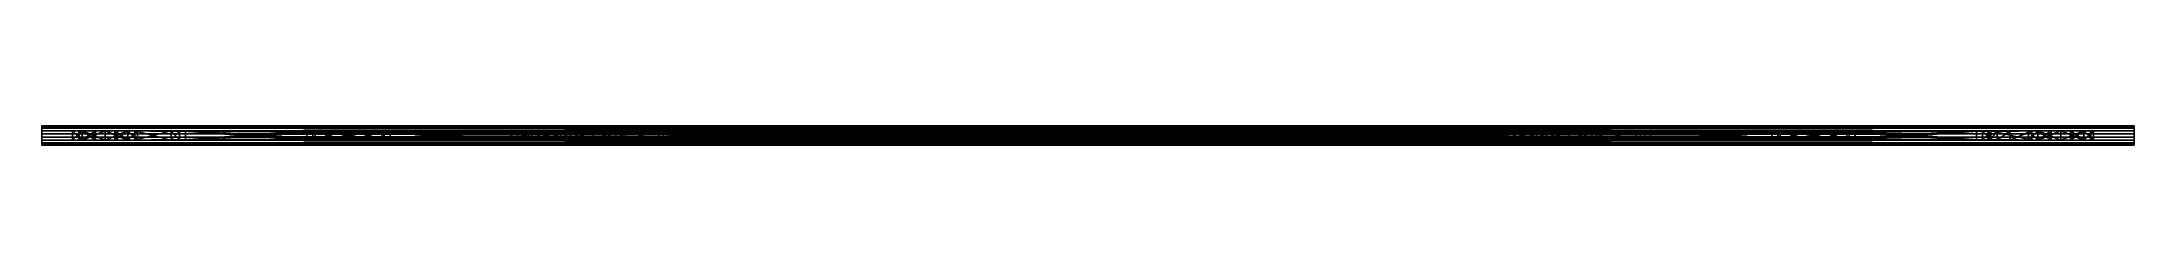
# Model space of a CAD drawing. Extents: x -161 to 273, y -3 to 1.
import ezdxf

# ---------------------------------------------------------------- set-up
doc = ezdxf.new("R2010")
doc.units = 0
doc.header["$MEASUREMENT"] = 0
for name, color, linetype in [('Box01', 234, 'Continuous'), ('Box02', 234, 'Continuous'), ('Cylinder01', 173, 'Continuous'), ('Rectangle02', 14, 'Continuous'), ('Rectangle03', 14, 'Continuous'), ('Rectangle04', 14, 'Continuous'), ('Rectangle05', 14, 'Continuous'), ('Rectangle06', 14, 'Continuous'), ('Rectangle07', 14, 'Continuous'), ('Rectangle08', 14, 'Continuous'), ('Rectangle09', 14, 'Continuous'), ('Rectangle10', 14, 'Continuous')]:
    doc.layers.add(name, color=color, linetype=linetype)

msp = doc.modelspace()

# ---------------------------------------------------------------- meshes
at = {"layer": 'Box01'}
mesh = msp.add_polyface(dxfattribs=at)
corners = [(263.89, 0.48, 77.17), (263.89, -1.52, 77.17), (263.89, 0.48, 79.02), (263.89, -1.52, 79.02), (-153.41, 0.48, 77.17), (-153.41, -1.52, 77.17), (-153.41, 0.48, 79.02), (-153.41, -1.52, 79.02)]
mesh.append_faces([[corners[k] for k in face] for face in [(0, 2, 3, 0), (3, 1, 0, 3), (4, 5, 7, 4), (7, 6, 4, 7), (0, 1, 5, 0), (5, 4, 0, 5), (1, 3, 7, 1), (7, 5, 1, 7), (3, 2, 6, 3), (6, 7, 3, 6), (2, 0, 4, 2), (4, 6, 2, 4)]], dxfattribs={"vtx2": -1, "vtx3": -1})
at = {"layer": 'Box02'}
mesh = msp.add_polyface(dxfattribs=at)
corners = [(263.81, 0.48, 17.45), (263.81, -1.52, 17.45), (263.81, 0.48, 19.3), (263.81, -1.52, 19.3), (-153.49, 0.48, 17.45), (-153.49, -1.52, 17.45), (-153.49, 0.48, 19.3), (-153.49, -1.52, 19.3)]
mesh.append_faces([[corners[k] for k in face] for face in [(0, 2, 3, 0), (3, 1, 0, 3), (4, 5, 7, 4), (7, 6, 4, 7), (0, 1, 5, 0), (5, 4, 0, 5), (1, 3, 7, 1), (7, 5, 1, 7), (3, 2, 6, 3), (6, 7, 3, 6), (2, 0, 4, 2), (4, 6, 2, 4)]], dxfattribs={"vtx2": -1, "vtx3": -1})
at = {"layer": 'Cylinder01'}
mesh = msp.add_polyface(dxfattribs=at)
corners = [(272.87, -0.52, 87.73), (272.87, -2.52, 87.73), (272.87, -2.39, 88.42), (272.87, -2.05, 89.02), (272.87, -1.52, 89.47), (272.87, -0.86, 89.7), (272.87, -0.17, 89.7), (272.87, 0.48, 89.47), (272.87, 1.02, 89.02), (272.87, 1.36, 88.42), (272.87, 1.48, 87.73), (272.87, 1.36, 87.05), (272.87, 1.02, 86.45), (272.87, 0.48, 86), (272.87, -0.17, 85.77), (272.87, -0.86, 85.77), (272.87, -1.52, 86), (272.87, -2.05, 86.45), (272.87, -2.39, 87.05), (-161.14, -2.52, 87.73), (-161.14, -2.39, 88.42), (-161.14, -2.05, 89.02), (-161.14, -1.52, 89.47), (-161.14, -0.86, 89.7), (-161.14, -0.17, 89.7), (-161.14, 0.48, 89.47), (-161.14, 1.02, 89.02), (-161.14, 1.36, 88.42), (-161.14, 1.48, 87.73), (-161.14, 1.36, 87.05), (-161.14, 1.02, 86.45), (-161.14, 0.48, 86), (-161.14, -0.17, 85.77), (-161.14, -0.86, 85.77), (-161.14, -1.52, 86), (-161.14, -2.05, 86.45), (-161.14, -2.39, 87.05), (-161.14, -0.52, 87.73)]
mesh.append_faces([[corners[k] for k in face] for face in [(0, 2, 1, 0), (0, 3, 2, 0), (0, 4, 3, 0), (0, 5, 4, 0), (0, 6, 5, 0), (0, 7, 6, 0), (0, 8, 7, 0), (0, 9, 8, 0), (0, 10, 9, 0), (0, 11, 10, 0), (0, 12, 11, 0), (0, 13, 12, 0), (0, 14, 13, 0), (0, 15, 14, 0), (0, 16, 15, 0), (0, 17, 16, 0), (0, 18, 17, 0), (0, 1, 18, 0), (37, 19, 20, 37), (37, 20, 21, 37), (37, 21, 22, 37), (37, 22, 23, 37), (37, 23, 24, 37), (37, 24, 25, 37), (37, 25, 26, 37), (37, 26, 27, 37), (37, 27, 28, 37), (37, 28, 29, 37), (37, 29, 30, 37), (37, 30, 31, 37), (37, 31, 32, 37), (37, 32, 33, 37), (37, 33, 34, 37), (37, 34, 35, 37), (37, 35, 36, 37), (37, 36, 19, 37)]], dxfattribs={"vtx0": -1, "vtx2": -1, "vtx3": -1})
mesh.append_faces([[corners[k] for k in face] for face in [(1, 20, 19, 1), (2, 21, 20, 2), (3, 22, 21, 3), (4, 23, 22, 4), (5, 24, 23, 5), (6, 25, 24, 6), (7, 26, 25, 7), (8, 27, 26, 8), (9, 28, 27, 9), (10, 29, 28, 10), (11, 30, 29, 11), (12, 31, 30, 12), (13, 32, 31, 13), (14, 33, 32, 14), (15, 34, 33, 15), (16, 35, 34, 16), (17, 36, 35, 17), (18, 19, 36, 18)]], dxfattribs={"vtx0": -1, "vtx3": -1})
mesh.append_faces([[corners[k] for k in face] for face in [(1, 2, 20, 1), (2, 3, 21, 2), (3, 4, 22, 3), (4, 5, 23, 4), (5, 6, 24, 5), (6, 7, 25, 6), (7, 8, 26, 7), (8, 9, 27, 8), (9, 10, 28, 9), (10, 11, 29, 10), (11, 12, 30, 11), (12, 13, 31, 12), (13, 14, 32, 13), (14, 15, 33, 14), (15, 16, 34, 15), (16, 17, 35, 16), (17, 18, 36, 17), (18, 1, 19, 18)]], dxfattribs={"vtx2": -1, "vtx3": -1})
at = {"layer": 'Rectangle02'}
mesh = msp.add_polyface(dxfattribs=at)
corners = [(69.88, 0.48, 49.16), (69.88, 0.48, 75.89), (69.88, -1.52, 75.89), (68.15, 0.48, 49.16), (60.63, 0.48, 49.16), (60.63, -1.52, 49.16), (68.15, -1.52, 49.16), (60.63, 0.48, 47.31), (60.63, -1.52, 47.31), (68.15, 0.48, 47.31), (68.15, -1.52, 47.31), (68.15, 0.48, 10.17), (68.15, -1.52, 10.17), (69.88, 0.48, 10.17), (69.88, -1.52, 10.17), (69.88, 0.48, 17.44), (69.88, -1.52, 17.44), (69.88, 0.48, 86.68), (68.15, 0.48, 86.68), (68.15, -1.52, 86.68), (69.88, -1.52, 86.68), (69.88, 0.48, 47.31), (69.88, 0.48, 79.02), (69.88, 0.48, 20.6), (69.88, -1.52, 47.31), (69.88, -1.52, 49.16), (69.88, -1.52, 20.6)]
mesh.append_faces([[corners[k] for k in face] for face in [(3, 0, 21, 3), (21, 9, 3, 21), (23, 15, 9, 23), (6, 24, 25, 6), (24, 6, 10, 24), (26, 10, 16, 26)]], dxfattribs={"vtx0": -1, "vtx1": -1, "vtx2": -1, "vtx3": -1})
mesh.append_faces([[corners[k] for k in face] for face in [(18, 0, 3, 18), (17, 1, 18, 17), (22, 1, 17, 22), (9, 15, 11, 9), (3, 9, 4, 3), (23, 9, 21, 23)]], dxfattribs={"vtx0": -1, "vtx1": -1, "vtx3": -1})
mesh.append_faces([[corners[k] for k in face] for face in [(18, 1, 0, 18), (19, 25, 2, 19)]], dxfattribs={"vtx0": -1, "vtx2": -1, "vtx3": -1})
mesh.append_faces([[corners[k] for k in face] for face in [(3, 5, 6, 3), (4, 8, 5, 4), (7, 10, 8, 7), (9, 12, 10, 9), (11, 14, 12, 11), (17, 19, 20, 17), (18, 6, 19, 18), (11, 15, 13, 11), (4, 9, 7, 4)]], dxfattribs={"vtx0": -1, "vtx3": -1})
mesh.append_faces([[corners[k] for k in face] for face in [(19, 6, 25, 19), (20, 19, 2, 20), (10, 12, 16, 10), (6, 5, 10, 6), (26, 24, 10, 26)]], dxfattribs={"vtx1": -1, "vtx2": -1, "vtx3": -1})
mesh.append_faces([[corners[k] for k in face] for face in [(0, 1, 2, 0), (3, 4, 5, 3), (4, 7, 8, 4), (7, 9, 10, 7), (9, 11, 12, 9), (11, 13, 14, 11), (13, 15, 16, 13), (17, 18, 19, 17), (18, 3, 6, 18), (12, 14, 16, 12), (5, 8, 10, 5)]], dxfattribs={"vtx2": -1, "vtx3": -1})
mesh = msp.add_polyface(dxfattribs=at)
corners = [(69.88, 0.48, 47.31), (96.27, 0.48, 47.31), (96.27, -1.52, 47.31), (69.88, -1.52, 47.31), (96.27, 0.48, 42.56), (69.88, 0.48, 20.6), (69.88, -1.52, 20.6), (69.88, 0.48, 75.89), (96.27, 0.48, 53.93), (96.27, -1.52, 53.93), (69.88, -1.52, 75.89), (96.27, 0.48, 49.16), (69.88, 0.48, 49.16), (69.88, -1.52, 49.16), (71.11, 0.48, 19.3), (97.53, 0.48, 41.29), (97.53, -1.52, 41.29), (71.11, -1.52, 19.3), (71.14, 0.48, 77.17), (104.06, -1.52, 77.17), (71.14, -1.52, 77.17), (97.56, 0.48, 55.18), (69.88, 0.48, 10.17), (69.88, -1.52, 17.44), (69.88, -1.52, 10.17), (69.88, 0.48, 17.44), (104.06, 0.48, 17.44), (104.06, -1.52, 17.44), (104.06, 0.48, 79.02), (69.88, 0.48, 79.02), (69.88, -1.52, 79.02), (69.88, 0.48, 86.68), (69.88, -1.52, 86.68), (98, 0.48, 53.32), (98, -1.52, 53.32), (97.56, -1.52, 55.18), (96.27, -1.52, 42.56), (96.27, -1.52, 49.16)]
mesh.append_faces([[corners[k] for k in face] for face in [(7, 21, 33, 7), (29, 18, 7, 29), (14, 25, 5, 14), (10, 34, 35, 10), (30, 10, 20, 30), (17, 6, 23, 17)]], dxfattribs={"vtx0": -1, "vtx1": -1, "vtx2": -1, "vtx3": -1})
mesh.append_faces([[corners[k] for k in face] for face in [(14, 4, 15, 14), (0, 11, 1, 0), (28, 18, 29, 28)]], dxfattribs={"vtx0": -1, "vtx1": -1, "vtx3": -1})
mesh.append_faces([[corners[k] for k in face] for face in [(7, 18, 21, 7), (14, 5, 4, 14), (0, 12, 11, 0), (14, 26, 25, 14), (10, 35, 20, 10), (17, 36, 6, 17), (3, 37, 13, 3), (17, 23, 27, 17)]], dxfattribs={"vtx0": -1, "vtx2": -1, "vtx3": -1})
mesh.append_faces([[corners[k] for k in face] for face in [(0, 2, 3, 0), (5, 3, 6, 5), (7, 9, 10, 7), (12, 10, 13, 12), (14, 16, 17, 14), (18, 19, 20, 18), (22, 23, 24, 22), (25, 27, 23, 25), (29, 32, 30, 29)]], dxfattribs={"vtx0": -1, "vtx3": -1})
mesh.append_faces([[corners[k] for k in face] for face in [(17, 16, 36, 17), (3, 2, 37, 3), (30, 32, 10, 30)]], dxfattribs={"vtx1": -1, "vtx2": -1, "vtx3": -1})
mesh.append_faces([[corners[k] for k in face] for face in [(0, 1, 2, 0), (4, 5, 6, 4), (5, 0, 3, 5), (7, 8, 9, 7), (11, 12, 13, 11), (14, 15, 16, 14), (21, 18, 20, 21), (25, 26, 27, 25), (28, 29, 30, 28), (29, 31, 32, 29)]], dxfattribs={"vtx2": -1, "vtx3": -1})
mesh = msp.add_polyface(dxfattribs=at)
corners = [(96.27, 0.48, 47.31), (96.27, 0.48, 42.56), (96.27, -1.52, 42.56), (96.27, -1.52, 47.31), (69.88, -1.52, 20.6), (98, 0.48, 43.14), (98, 0.48, 53.32), (98, -1.52, 53.32), (98, -1.52, 43.14), (96.27, 0.48, 53.93), (96.27, 0.48, 49.16), (96.27, -1.52, 49.16), (96.27, -1.52, 53.93), (69.88, -1.52, 49.16), (97.53, 0.48, 41.29), (104.06, 0.48, 41.29), (104.06, -1.52, 41.29), (97.53, -1.52, 41.29), (104.06, 0.48, 19.3), (71.11, 0.48, 19.3), (71.11, -1.52, 19.3), (104.06, -1.52, 19.3), (71.14, 0.48, 77.17), (104.06, 0.48, 77.17), (104.06, -1.52, 77.17), (104.06, 0.48, 55.18), (97.56, 0.48, 55.18), (97.56, -1.52, 55.18), (71.14, -1.52, 77.17), (104.06, 0.48, 79.02), (69.88, -1.52, 79.02), (104.06, -1.52, 79.02), (69.88, 0.48, 75.89), (111.85, 0.48, 43.14), (105.79, 0.48, 55.18), (104.06, 0.48, 17.44), (69.88, -1.52, 75.89), (111.85, -1.52, 43.14), (105.79, -1.52, 55.18), (104.06, -1.52, 55.18), (104.06, -1.52, 17.44)]
mesh.append_faces([[corners[k] for k in face] for face in [(14, 1, 5, 14), (0, 10, 6, 0), (6, 25, 34, 6), (17, 8, 2, 17), (3, 7, 11, 3), (7, 38, 39, 7)]], dxfattribs={"vtx0": -1, "vtx1": -1, "vtx2": -1, "vtx3": -1})
mesh.append_faces([[corners[k] for k in face] for face in [(18, 35, 19, 18)]], dxfattribs={"vtx0": -1, "vtx1": -1, "vtx3": -1})
mesh.append_faces([[corners[k] for k in face] for face in [(6, 9, 32, 6), (14, 5, 33, 14), (5, 1, 0, 5), (0, 6, 5, 0), (6, 10, 9, 6), (6, 26, 25, 6), (29, 23, 22, 29), (7, 36, 12, 7), (17, 37, 8, 17), (8, 3, 2, 8), (3, 8, 7, 3), (7, 12, 11, 7), (7, 39, 27, 7), (31, 28, 24, 31)]], dxfattribs={"vtx0": -1, "vtx2": -1, "vtx3": -1})
mesh.append_faces([[corners[k] for k in face] for face in [(0, 2, 3, 0), (1, 4, 2, 1), (5, 7, 8, 5), (9, 11, 12, 9), (10, 13, 11, 10), (14, 16, 17, 14), (18, 20, 21, 18), (26, 28, 27, 26), (29, 30, 31, 29)]], dxfattribs={"vtx0": -1, "vtx3": -1})
mesh.append_faces([[corners[k] for k in face] for face in [(31, 30, 28, 31), (21, 20, 40, 21)]], dxfattribs={"vtx1": -1, "vtx2": -1, "vtx3": -1})
mesh.append_faces([[corners[k] for k in face] for face in [(0, 1, 2, 0), (5, 6, 7, 5), (9, 10, 11, 9), (14, 15, 16, 14), (18, 19, 20, 18), (22, 23, 24, 22), (25, 26, 27, 25)]], dxfattribs={"vtx2": -1, "vtx3": -1})
mesh = msp.add_polyface(dxfattribs=at)
corners = [(111.85, 0.48, 43.14), (98, -1.52, 43.14), (111.85, -1.52, 43.14), (111.85, 0.48, 53.32), (111.85, -1.52, 53.32), (113.58, 0.48, 42.56), (113.58, 0.48, 47.31), (113.58, -1.52, 47.31), (112.29, 0.48, 55.18), (105.79, 0.48, 55.18), (105.79, -1.52, 55.18), (112.29, -1.52, 55.18), (105.79, 0.48, 77.17), (105.79, -1.52, 77.17), (105.79, 0.48, 19.3), (105.79, 0.48, 41.29), (105.79, -1.52, 41.29), (105.79, -1.52, 19.3), (112.32, 0.48, 41.29), (112.32, -1.52, 41.29), (105.79, 0.48, 10.17), (105.79, 0.48, 17.44), (105.79, -1.52, 17.44), (105.79, -1.52, 10.17), (105.79, 0.48, 79.02), (105.79, 0.48, 86.68), (105.79, -1.52, 86.68), (105.79, -1.52, 79.02), (104.06, -1.52, 86.68), (104.06, 0.48, 41.29), (97.53, 0.48, 41.29), (113.58, 0.48, 53.94), (113.58, 0.48, 49.16), (97.53, -1.52, 41.29), (104.06, -1.52, 41.29), (113.58, -1.52, 42.56), (113.58, -1.52, 49.16), (113.58, -1.52, 53.94), (104.06, -1.52, 79.02), (104.06, -1.52, 77.17)]
mesh.append_faces([[corners[k] for k in face] for face in [(3, 32, 6, 3), (3, 8, 32, 3), (18, 0, 5, 18), (15, 29, 0, 15), (4, 7, 36, 4), (4, 36, 11, 4), (19, 35, 2, 19), (16, 2, 34, 16), (27, 39, 13, 27)]], dxfattribs={"vtx0": -1, "vtx1": -1, "vtx2": -1, "vtx3": -1})
mesh.append_faces([[corners[k] for k in face] for face in [(15, 0, 18, 15)]], dxfattribs={"vtx0": -1, "vtx1": -1, "vtx3": -1})
mesh.append_faces([[corners[k] for k in face] for face in [(0, 29, 30, 0), (5, 0, 3, 5), (3, 6, 5, 3), (8, 31, 32, 8), (3, 9, 8, 3), (2, 33, 34, 2), (35, 4, 2, 35), (4, 35, 7, 4), (11, 36, 37, 11), (4, 11, 10, 4)]], dxfattribs={"vtx0": -1, "vtx2": -1, "vtx3": -1})
mesh.append_faces([[corners[k] for k in face] for face in [(0, 1, 2, 0), (3, 2, 4, 3), (8, 10, 11, 8), (9, 13, 10, 9), (14, 16, 17, 14), (15, 19, 16, 15), (20, 22, 23, 20), (24, 26, 27, 24), (25, 28, 26, 25)]], dxfattribs={"vtx0": -1, "vtx3": -1})
mesh.append_faces([[corners[k] for k in face] for face in [(16, 19, 2, 16), (27, 26, 38, 27)]], dxfattribs={"vtx1": -1, "vtx2": -1, "vtx3": -1})
mesh.append_faces([[corners[k] for k in face] for face in [(3, 0, 2, 3), (5, 6, 7, 5), (8, 9, 10, 8), (9, 12, 13, 9), (14, 15, 16, 14), (15, 18, 19, 15), (20, 21, 22, 20), (24, 25, 26, 24)]], dxfattribs={"vtx2": -1, "vtx3": -1})
mesh = msp.add_polyface(dxfattribs=at)
corners = [(111.85, 0.48, 43.14), (98, 0.48, 43.14), (98, -1.52, 43.14), (98, 0.48, 53.32), (111.85, 0.48, 53.32), (111.85, -1.52, 53.32), (98, -1.52, 53.32), (104.06, 0.48, 41.29), (104.06, 0.48, 19.3), (104.06, -1.52, 19.3), (104.06, -1.52, 41.29), (104.06, 0.48, 77.17), (104.06, 0.48, 55.18), (104.06, -1.52, 55.18), (104.06, -1.52, 77.17), (97.56, -1.52, 55.18), (104.06, 0.48, 17.44), (104.06, 0.48, 10.17), (104.06, -1.52, 10.17), (104.06, -1.52, 17.44), (105.79, 0.48, 10.17), (105.79, -1.52, 10.17), (105.79, 0.48, 86.68), (104.06, 0.48, 86.68), (104.06, -1.52, 86.68), (104.06, 0.48, 79.02), (104.06, -1.52, 79.02), (105.79, 0.48, 77.17), (105.79, 0.48, 55.18), (105.79, 0.48, 19.3), (105.79, 0.48, 41.29), (105.79, 0.48, 79.02), (105.79, 0.48, 17.44), (105.79, -1.52, 55.18), (105.79, -1.52, 77.17), (105.79, -1.52, 19.3), (105.79, -1.52, 41.29), (105.79, -1.52, 86.68), (105.79, -1.52, 79.02), (105.79, -1.52, 17.44)]
mesh.append_faces([[corners[k] for k in face] for face in [(31, 11, 25, 31), (31, 27, 11, 31), (29, 16, 8, 29), (29, 32, 16, 29), (38, 26, 14, 38), (35, 9, 19, 35), (35, 19, 39, 35)]], dxfattribs={"vtx0": -1, "vtx1": -1, "vtx2": -1, "vtx3": -1})
mesh.append_faces([[corners[k] for k in face] for face in [(3, 28, 4, 3), (29, 7, 30, 29), (31, 25, 22, 31), (16, 32, 17, 16)]], dxfattribs={"vtx0": -1, "vtx1": -1, "vtx3": -1})
mesh.append_faces([[corners[k] for k in face] for face in [(11, 27, 28, 11), (28, 12, 11, 28), (29, 8, 7, 29), (14, 33, 34, 14), (33, 14, 13, 33), (35, 10, 9, 35)]], dxfattribs={"vtx0": -1, "vtx2": -1, "vtx3": -1})
mesh.append_faces([[corners[k] for k in face] for face in [(3, 5, 6, 3), (7, 9, 10, 7), (11, 13, 14, 11), (12, 15, 13, 12), (16, 18, 19, 16), (17, 21, 18, 17), (23, 26, 24, 23), (22, 25, 23, 22), (17, 32, 20, 17)]], dxfattribs={"vtx0": -1, "vtx3": -1})
mesh.append_faces([[corners[k] for k in face] for face in [(6, 5, 33, 6), (35, 36, 10, 35), (19, 18, 39, 19)]], dxfattribs={"vtx1": -1, "vtx2": -1, "vtx3": -1})
mesh.append_faces([[corners[k] for k in face] for face in [(0, 1, 2, 0), (3, 4, 5, 3), (7, 8, 9, 7), (11, 12, 13, 11), (16, 17, 18, 16), (17, 20, 21, 17), (22, 23, 24, 22), (23, 25, 26, 23), (37, 24, 26, 37), (18, 21, 39, 18)]], dxfattribs={"vtx2": -1, "vtx3": -1})
mesh = msp.add_polyface(dxfattribs=at)
corners = [(139.97, 0.48, 20.6), (113.58, 0.48, 42.56), (113.58, -1.52, 42.56), (113.58, -1.52, 47.31), (113.58, 0.48, 47.31), (139.97, 0.48, 47.31), (139.97, -1.52, 47.31), (113.58, 0.48, 53.94), (139.97, 0.48, 75.89), (139.97, -1.52, 75.89), (113.58, -1.52, 53.94), (139.97, 0.48, 49.16), (113.58, 0.48, 49.16), (113.58, -1.52, 49.16), (105.79, 0.48, 77.17), (138.71, 0.48, 77.17), (138.71, -1.52, 77.17), (105.79, -1.52, 77.17), (112.29, 0.48, 55.18), (112.29, -1.52, 55.18), (138.74, 0.48, 19.3), (105.79, 0.48, 19.3), (105.79, -1.52, 19.3), (138.74, -1.52, 19.3), (112.32, 0.48, 41.29), (112.32, -1.52, 41.29), (105.79, 0.48, 17.44), (139.97, 0.48, 17.44), (139.97, -1.52, 17.44), (105.79, -1.52, 17.44), (139.97, 0.48, 79.02), (105.79, 0.48, 79.02), (105.79, -1.52, 79.02), (139.97, -1.52, 79.02), (139.97, -1.52, 49.16), (139.97, -1.52, 20.6)]
mesh.append_faces([[corners[k] for k in face] for face in [(15, 7, 18, 15), (24, 1, 20, 24), (30, 14, 31, 30), (20, 27, 21, 20)]], dxfattribs={"vtx0": -1, "vtx1": -1, "vtx3": -1})
mesh.append_faces([[corners[k] for k in face] for face in [(4, 12, 11, 4), (15, 8, 7, 15), (20, 1, 0, 20), (30, 15, 14, 30), (21, 27, 26, 21), (3, 34, 13, 3), (16, 10, 9, 16), (23, 35, 2, 23), (33, 17, 16, 33), (22, 29, 28, 22)]], dxfattribs={"vtx0": -1, "vtx2": -1, "vtx3": -1})
mesh.append_faces([[corners[k] for k in face] for face in [(1, 3, 2, 1), (4, 6, 3, 4), (7, 9, 10, 7), (12, 10, 13, 12), (14, 16, 17, 14), (15, 19, 16, 15), (20, 22, 23, 20), (24, 23, 25, 24), (26, 28, 29, 26), (30, 32, 33, 30)]], dxfattribs={"vtx0": -1, "vtx3": -1})
mesh.append_faces([[corners[k] for k in face] for face in [(16, 19, 10, 16), (25, 23, 2, 25), (33, 32, 17, 33), (23, 22, 28, 23)]], dxfattribs={"vtx1": -1, "vtx2": -1, "vtx3": -1})
mesh.append_faces([[corners[k] for k in face] for face in [(0, 1, 2, 0), (4, 5, 6, 4), (7, 8, 9, 7), (11, 12, 13, 11), (12, 7, 10, 12), (14, 15, 16, 14), (15, 18, 19, 15), (20, 21, 22, 20), (24, 20, 23, 24), (26, 27, 28, 26), (30, 31, 32, 30)]], dxfattribs={"vtx2": -1, "vtx3": -1})
mesh = msp.add_polyface(dxfattribs=at)
corners = [(139.97, 0.48, 20.6), (113.58, -1.52, 42.56), (139.97, -1.52, 20.6), (139.97, 0.48, 47.31), (139.97, -1.52, 47.31), (139.97, 0.48, 75.89), (139.97, 0.48, 49.16), (139.97, -1.52, 49.16), (139.97, -1.52, 75.89), (113.58, -1.52, 49.16), (139.97, 0.48, 17.44), (139.97, 0.48, 10.17), (139.97, -1.52, 10.17), (139.97, -1.52, 17.44), (141.7, 0.48, 10.17), (141.7, -1.52, 10.17), (141.7, 0.48, 86.68), (139.97, 0.48, 86.68), (139.97, -1.52, 86.68), (139.97, 0.48, 79.02), (139.97, -1.52, 79.02), (113.58, 0.48, 47.31), (141.18, 0.48, 49.16), (141.51, 0.48, 49.16), (141.07, 0.48, 49.16), (141.7, 0.48, 47.31), (138.71, 0.48, 77.17), (138.74, 0.48, 19.3), (113.58, -1.52, 47.31), (141.7, -1.52, 86.68), (141.18, -1.52, 49.16), (141.51, -1.52, 49.16), (141.07, -1.52, 49.16), (141.7, -1.52, 47.31), (138.71, -1.52, 77.17), (138.74, -1.52, 19.3)]
mesh.append_faces([[corners[k] for k in face] for face in [(19, 5, 26, 19), (24, 5, 19, 24), (24, 3, 6, 24), (10, 3, 25, 10), (27, 0, 10, 27), (20, 34, 8, 20), (32, 20, 8, 32), (32, 7, 4, 32), (13, 33, 4, 13), (35, 13, 2, 35)]], dxfattribs={"vtx0": -1, "vtx1": -1, "vtx2": -1, "vtx3": -1})
mesh.append_faces([[corners[k] for k in face] for face in [(22, 19, 23, 22), (24, 19, 22, 24), (10, 25, 11, 10)]], dxfattribs={"vtx0": -1, "vtx1": -1, "vtx3": -1})
mesh.append_faces([[corners[k] for k in face] for face in [(6, 3, 21, 6), (24, 6, 5, 24), (10, 0, 3, 10), (7, 28, 4, 7), (32, 8, 7, 32), (13, 4, 2, 13)]], dxfattribs={"vtx0": -1, "vtx2": -1, "vtx3": -1})
mesh.append_faces([[corners[k] for k in face] for face in [(0, 1, 2, 0), (3, 2, 4, 3), (5, 7, 8, 5), (6, 9, 7, 6), (10, 12, 13, 10), (11, 15, 12, 11), (17, 20, 18, 17), (16, 19, 17, 16), (11, 25, 14, 11)]], dxfattribs={"vtx0": -1, "vtx3": -1})
mesh.append_faces([[corners[k] for k in face] for face in [(30, 31, 20, 30), (32, 30, 20, 32), (13, 12, 33, 13)]], dxfattribs={"vtx1": -1, "vtx2": -1, "vtx3": -1})
mesh.append_faces([[corners[k] for k in face] for face in [(3, 0, 2, 3), (5, 6, 7, 5), (10, 11, 12, 10), (11, 14, 15, 11), (16, 17, 18, 16), (17, 19, 20, 17), (29, 18, 20, 29), (12, 15, 33, 12)]], dxfattribs={"vtx2": -1, "vtx3": -1})
mesh = msp.add_polyface(dxfattribs=at)
corners = [(141.7, 0.48, 10.17), (141.7, 0.48, 47.31), (141.7, -1.52, 47.31), (141.7, -1.52, 10.17), (150.18, 0.48, 47.31), (150.18, -1.52, 47.31), (150.18, 0.48, 49.16), (150.18, -1.52, 49.16), (145.74, 0.48, 49.16), (145.74, -1.52, 49.16), (142.98, 0.48, 49.16), (142.98, -1.52, 49.16), (141.55, 0.48, 49.16), (141.55, -1.52, 49.16), (141.07, 0.48, 49.16), (141.07, -1.52, 49.16), (141.18, 0.48, 49.16), (141.18, -1.52, 49.16), (141.51, 0.48, 49.16), (141.51, -1.52, 49.16), (141.7, 0.48, 49.16), (141.7, -1.52, 49.16), (141.7, 0.48, 86.68), (141.7, -1.52, 86.68), (139.97, -1.52, 86.68), (139.97, 0.48, 79.02), (139.97, 0.48, 47.31), (139.97, -1.52, 79.02), (139.97, -1.52, 47.31)]
mesh.append_faces([[corners[k] for k in face] for face in [(1, 26, 14, 1), (2, 15, 28, 2)]], dxfattribs={"vtx0": -1, "vtx1": -1, "vtx2": -1, "vtx3": -1})
mesh.append_faces([[corners[k] for k in face] for face in [(20, 25, 22, 20), (18, 25, 20, 18), (1, 8, 4, 1)]], dxfattribs={"vtx0": -1, "vtx1": -1, "vtx3": -1})
mesh.append_faces([[corners[k] for k in face] for face in [(1, 10, 8, 1), (1, 12, 10, 1), (1, 14, 12, 1), (2, 9, 11, 2), (2, 11, 13, 2), (2, 13, 15, 2)]], dxfattribs={"vtx0": -1, "vtx2": -1, "vtx3": -1})
mesh.append_faces([[corners[k] for k in face] for face in [(0, 2, 3, 0), (1, 5, 2, 1), (4, 7, 5, 4), (6, 9, 7, 6), (8, 11, 9, 8), (10, 13, 11, 10), (12, 15, 13, 12), (14, 17, 15, 14), (16, 19, 17, 16), (18, 21, 19, 18), (20, 23, 21, 20), (22, 24, 23, 22), (4, 8, 6, 4)]], dxfattribs={"vtx0": -1, "vtx3": -1})
mesh.append_faces([[corners[k] for k in face] for face in [(21, 23, 27, 21), (19, 21, 27, 19), (2, 5, 9, 2)]], dxfattribs={"vtx1": -1, "vtx2": -1, "vtx3": -1})
mesh.append_faces([[corners[k] for k in face] for face in [(0, 1, 2, 0), (1, 4, 5, 1), (4, 6, 7, 4), (6, 8, 9, 6), (8, 10, 11, 8), (10, 12, 13, 10), (12, 14, 15, 12), (14, 16, 17, 14), (16, 18, 19, 16), (18, 20, 21, 18), (20, 22, 23, 20), (5, 7, 9, 5)]], dxfattribs={"vtx2": -1, "vtx3": -1})
at = {"layer": 'Rectangle03'}
mesh = msp.add_polyface(dxfattribs=at)
corners = [(157.7, 0.48, 14.12), (160.41, 0.48, 12.55), (160.41, 0.48, 15.69), (157.7, -1.52, 14.12), (160.41, -1.52, 12.55), (160.41, -1.52, 15.69), (150.93, 0.48, 18.03), (155.7, 0.48, 15.28), (160.41, 0.48, 18), (160.41, 0.48, 78.74), (155.7, 0.48, 81.46), (150.93, 0.48, 78.71), (150.93, -1.52, 18.03), (155.7, -1.52, 15.28), (160.41, -1.52, 18), (160.41, -1.52, 78.74), (155.7, -1.52, 81.46), (150.93, -1.52, 78.71), (153.7, 0.48, 14.12), (150.93, 0.48, 15.72), (150.93, 0.48, 12.52), (153.7, -1.52, 14.12), (150.93, -1.52, 15.72), (150.93, -1.52, 12.52), (162.41, 0.48, 9.87), (160.41, 0.48, 9.87), (160.41, 0.48, 10.24), (155.7, 0.48, 12.97), (150.93, 0.48, 10.21), (150.93, 0.48, 9.87), (148.93, 0.48, 9.87), (148.93, 0.48, 86.86), (150.93, 0.48, 86.86), (150.93, 0.48, 86.52), (155.7, 0.48, 83.77), (160.41, 0.48, 86.49), (160.41, 0.48, 86.86), (162.41, 0.48, 86.86), (162.41, -1.52, 9.87), (160.41, -1.52, 9.87), (160.41, -1.52, 10.24), (155.7, -1.52, 12.97), (150.93, -1.52, 10.21), (150.93, -1.52, 9.87), (148.93, -1.52, 9.87), (148.93, -1.52, 86.86), (150.93, -1.52, 86.86), (150.93, -1.52, 86.52), (155.7, -1.52, 83.77), (160.41, -1.52, 86.49), (160.41, -1.52, 86.86), (162.41, -1.52, 86.86), (160.41, 0.48, 81.05), (160.41, 0.48, 84.18), (157.7, 0.48, 82.61), (160.41, -1.52, 81.05), (160.41, -1.52, 84.18), (157.7, -1.52, 82.61), (150.93, 0.48, 84.21), (150.93, 0.48, 81.02), (153.7, 0.48, 82.61), (150.93, -1.52, 84.21), (150.93, -1.52, 81.02), (153.7, -1.52, 82.61)]
mesh.append_faces([[corners[k] for k in face] for face in [(37, 8, 2, 37), (37, 52, 9, 37), (59, 10, 54, 59), (35, 53, 37, 35), (34, 60, 53, 34), (30, 58, 33, 30), (30, 11, 59, 30), (30, 19, 6, 30), (28, 20, 30, 28), (27, 7, 18, 27), (27, 0, 7, 27), (26, 24, 0, 26), (51, 5, 14, 51), (51, 15, 55, 51), (62, 57, 16, 62), (49, 51, 56, 49), (48, 56, 63, 48), (44, 47, 61, 44), (44, 62, 17, 44), (44, 12, 22, 44), (42, 44, 23, 42), (41, 21, 13, 41), (41, 13, 3, 41), (40, 3, 38, 40)]], dxfattribs={"vtx0": -1, "vtx1": -1, "vtx2": -1, "vtx3": -1})
mesh.append_faces([[corners[k] for k in face] for face in [(37, 1, 24, 37), (54, 10, 52, 54), (34, 53, 35, 34), (33, 60, 34, 33), (30, 33, 31, 30), (27, 20, 28, 27), (26, 0, 27, 26)]], dxfattribs={"vtx0": -1, "vtx1": -1, "vtx3": -1})
mesh.append_faces([[corners[k] for k in face] for face in [(53, 60, 59, 53), (59, 54, 53, 59), (24, 1, 0, 24), (18, 7, 6, 18), (6, 19, 18, 6), (7, 0, 2, 7), (2, 8, 7, 2), (37, 2, 1, 37), (37, 9, 8, 37), (37, 53, 52, 37), (52, 10, 9, 52), (59, 11, 10, 59), (33, 58, 60, 33), (30, 59, 58, 30), (30, 6, 11, 30), (30, 20, 19, 30), (27, 18, 20, 27), (56, 62, 63, 56), (62, 56, 57, 62), (38, 3, 4, 38), (21, 12, 13, 21), (12, 21, 22, 12), (13, 5, 3, 13), (5, 13, 14, 5), (51, 4, 5, 51), (51, 14, 15, 51), (51, 55, 56, 51), (55, 15, 16, 55), (62, 16, 17, 62), (47, 63, 61, 47), (44, 61, 62, 44), (44, 17, 12, 44), (44, 22, 23, 44), (41, 23, 21, 41)]], dxfattribs={"vtx0": -1, "vtx2": -1, "vtx3": -1})
mesh.append_faces([[corners[k] for k in face] for face in [(0, 4, 3, 0), (1, 5, 4, 1), (2, 3, 5, 2), (6, 13, 12, 6), (7, 14, 13, 7), (8, 15, 14, 8), (9, 16, 15, 9), (10, 17, 16, 10), (11, 12, 17, 11), (18, 22, 21, 18), (19, 23, 22, 19), (20, 21, 23, 20), (24, 39, 38, 24), (25, 40, 39, 25), (26, 41, 40, 26), (27, 42, 41, 27), (28, 43, 42, 28), (29, 44, 43, 29), (30, 45, 44, 30), (31, 46, 45, 31), (32, 47, 46, 32), (33, 48, 47, 33), (34, 49, 48, 34), (35, 50, 49, 35), (36, 51, 50, 36), (37, 38, 51, 37), (52, 56, 55, 52), (53, 57, 56, 53), (54, 55, 57, 54), (58, 62, 61, 58), (59, 63, 62, 59), (60, 61, 63, 60), (35, 37, 36, 35), (31, 33, 32, 31), (28, 30, 29, 28), (40, 38, 39, 40)]], dxfattribs={"vtx0": -1, "vtx3": -1})
mesh.append_faces([[corners[k] for k in face] for face in [(51, 38, 4, 51), (57, 55, 16, 57), (48, 49, 56, 48), (47, 48, 63, 47), (44, 45, 47, 44), (41, 42, 23, 41), (40, 41, 3, 40)]], dxfattribs={"vtx1": -1, "vtx2": -1, "vtx3": -1})
mesh.append_faces([[corners[k] for k in face] for face in [(0, 1, 4, 0), (1, 2, 5, 1), (2, 0, 3, 2), (6, 7, 13, 6), (7, 8, 14, 7), (8, 9, 15, 8), (9, 10, 16, 9), (10, 11, 17, 10), (11, 6, 12, 11), (18, 19, 22, 18), (19, 20, 23, 19), (20, 18, 21, 20), (24, 25, 39, 24), (25, 26, 40, 25), (26, 27, 41, 26), (27, 28, 42, 27), (28, 29, 43, 28), (29, 30, 44, 29), (30, 31, 45, 30), (31, 32, 46, 31), (32, 33, 47, 32), (33, 34, 48, 33), (34, 35, 49, 34), (35, 36, 50, 35), (36, 37, 51, 36), (37, 24, 38, 37), (52, 53, 56, 52), (53, 54, 57, 53), (54, 52, 55, 54), (58, 59, 62, 58), (59, 60, 63, 59), (60, 58, 61, 60), (26, 25, 24, 26), (49, 50, 51, 49), (45, 46, 47, 45), (42, 43, 44, 42)]], dxfattribs={"vtx2": -1, "vtx3": -1})
at = {"layer": 'Rectangle04'}
mesh = msp.add_polyface(dxfattribs=at)
corners = [(56.46, 0.48, 14.12), (59.17, 0.48, 12.55), (59.17, 0.48, 15.69), (56.46, -1.52, 14.12), (59.17, -1.52, 12.55), (59.17, -1.52, 15.69), (49.69, 0.48, 18.03), (54.46, 0.48, 15.28), (59.17, 0.48, 18), (59.17, 0.48, 78.74), (54.46, 0.48, 81.46), (49.69, 0.48, 78.71), (49.69, -1.52, 18.03), (54.46, -1.52, 15.28), (59.17, -1.52, 18), (59.17, -1.52, 78.74), (54.46, -1.52, 81.46), (49.69, -1.52, 78.71), (52.46, 0.48, 14.12), (49.69, 0.48, 15.72), (49.69, 0.48, 12.52), (52.46, -1.52, 14.12), (49.69, -1.52, 15.72), (49.69, -1.52, 12.52), (61.17, 0.48, 9.87), (59.17, 0.48, 9.87), (59.17, 0.48, 10.24), (54.46, 0.48, 12.97), (49.69, 0.48, 10.21), (49.69, 0.48, 9.87), (47.69, 0.48, 9.87), (47.69, 0.48, 86.86), (49.69, 0.48, 86.86), (49.69, 0.48, 86.52), (54.46, 0.48, 83.77), (59.17, 0.48, 86.49), (59.17, 0.48, 86.86), (61.17, 0.48, 86.86), (61.17, -1.52, 9.87), (59.17, -1.52, 9.87), (59.17, -1.52, 10.24), (54.46, -1.52, 12.97), (49.69, -1.52, 10.21), (49.69, -1.52, 9.87), (47.69, -1.52, 9.87), (47.69, -1.52, 86.86), (49.69, -1.52, 86.86), (49.69, -1.52, 86.52), (54.46, -1.52, 83.77), (59.17, -1.52, 86.49), (59.17, -1.52, 86.86), (61.17, -1.52, 86.86), (59.17, 0.48, 81.05), (59.17, 0.48, 84.18), (56.46, 0.48, 82.61), (59.17, -1.52, 81.05), (59.17, -1.52, 84.18), (56.46, -1.52, 82.61), (49.69, 0.48, 84.21), (49.69, 0.48, 81.02), (52.46, 0.48, 82.61), (49.69, -1.52, 84.21), (49.69, -1.52, 81.02), (52.46, -1.52, 82.61)]
mesh.append_faces([[corners[k] for k in face] for face in [(37, 8, 2, 37), (37, 52, 9, 37), (59, 10, 54, 59), (35, 53, 37, 35), (34, 60, 53, 34), (30, 58, 33, 30), (30, 11, 59, 30), (30, 19, 6, 30), (28, 20, 30, 28), (27, 7, 18, 27), (27, 0, 7, 27), (26, 24, 0, 26), (51, 5, 14, 51), (51, 15, 55, 51), (62, 57, 16, 62), (49, 51, 56, 49), (48, 56, 63, 48), (44, 47, 61, 44), (44, 62, 17, 44), (44, 12, 22, 44), (42, 44, 23, 42), (41, 21, 13, 41), (41, 13, 3, 41), (40, 3, 38, 40)]], dxfattribs={"vtx0": -1, "vtx1": -1, "vtx2": -1, "vtx3": -1})
mesh.append_faces([[corners[k] for k in face] for face in [(37, 1, 24, 37), (54, 10, 52, 54), (34, 53, 35, 34), (33, 60, 34, 33), (30, 33, 31, 30), (27, 20, 28, 27), (26, 0, 27, 26)]], dxfattribs={"vtx0": -1, "vtx1": -1, "vtx3": -1})
mesh.append_faces([[corners[k] for k in face] for face in [(53, 60, 59, 53), (59, 54, 53, 59), (24, 1, 0, 24), (18, 7, 6, 18), (6, 19, 18, 6), (7, 0, 2, 7), (2, 8, 7, 2), (37, 2, 1, 37), (37, 9, 8, 37), (37, 53, 52, 37), (52, 10, 9, 52), (59, 11, 10, 59), (33, 58, 60, 33), (30, 59, 58, 30), (30, 6, 11, 30), (30, 20, 19, 30), (27, 18, 20, 27), (56, 62, 63, 56), (62, 56, 57, 62), (38, 3, 4, 38), (21, 12, 13, 21), (12, 21, 22, 12), (13, 5, 3, 13), (5, 13, 14, 5), (51, 4, 5, 51), (51, 14, 15, 51), (51, 55, 56, 51), (55, 15, 16, 55), (62, 16, 17, 62), (47, 63, 61, 47), (44, 61, 62, 44), (44, 17, 12, 44), (44, 22, 23, 44), (41, 23, 21, 41)]], dxfattribs={"vtx0": -1, "vtx2": -1, "vtx3": -1})
mesh.append_faces([[corners[k] for k in face] for face in [(0, 4, 3, 0), (1, 5, 4, 1), (2, 3, 5, 2), (6, 13, 12, 6), (7, 14, 13, 7), (8, 15, 14, 8), (9, 16, 15, 9), (10, 17, 16, 10), (11, 12, 17, 11), (18, 22, 21, 18), (19, 23, 22, 19), (20, 21, 23, 20), (24, 39, 38, 24), (25, 40, 39, 25), (26, 41, 40, 26), (27, 42, 41, 27), (28, 43, 42, 28), (29, 44, 43, 29), (30, 45, 44, 30), (31, 46, 45, 31), (32, 47, 46, 32), (33, 48, 47, 33), (34, 49, 48, 34), (35, 50, 49, 35), (36, 51, 50, 36), (37, 38, 51, 37), (52, 56, 55, 52), (53, 57, 56, 53), (54, 55, 57, 54), (58, 62, 61, 58), (59, 63, 62, 59), (60, 61, 63, 60), (35, 37, 36, 35), (31, 33, 32, 31), (28, 30, 29, 28), (40, 38, 39, 40)]], dxfattribs={"vtx0": -1, "vtx3": -1})
mesh.append_faces([[corners[k] for k in face] for face in [(51, 38, 4, 51), (57, 55, 16, 57), (48, 49, 56, 48), (47, 48, 63, 47), (44, 45, 47, 44), (41, 42, 23, 41), (40, 41, 3, 40)]], dxfattribs={"vtx1": -1, "vtx2": -1, "vtx3": -1})
mesh.append_faces([[corners[k] for k in face] for face in [(0, 1, 4, 0), (1, 2, 5, 1), (2, 0, 3, 2), (6, 7, 13, 6), (7, 8, 14, 7), (8, 9, 15, 8), (9, 10, 16, 9), (10, 11, 17, 10), (11, 6, 12, 11), (18, 19, 22, 18), (19, 20, 23, 19), (20, 18, 21, 20), (24, 25, 39, 24), (25, 26, 40, 25), (26, 27, 41, 26), (27, 28, 42, 27), (28, 29, 43, 28), (29, 30, 44, 29), (30, 31, 45, 30), (31, 32, 46, 31), (32, 33, 47, 32), (33, 34, 48, 33), (34, 35, 49, 34), (35, 36, 50, 35), (36, 37, 51, 36), (37, 24, 38, 37), (52, 53, 56, 52), (53, 54, 57, 53), (54, 52, 55, 54), (58, 59, 62, 58), (59, 60, 63, 59), (60, 58, 61, 60), (26, 25, 24, 26), (49, 50, 51, 49), (45, 46, 47, 45), (42, 43, 44, 42)]], dxfattribs={"vtx2": -1, "vtx3": -1})
at = {"layer": 'Rectangle05'}
mesh = msp.add_polyface(dxfattribs=at)
corners = [(-31.36, 0.48, 20.6), (-31.36, -1.52, 47.31), (-31.36, -1.52, 20.6), (-33.09, 0.48, 49.16), (-40.61, 0.48, 49.16), (-40.61, -1.52, 49.16), (-33.09, -1.52, 49.16), (-40.61, 0.48, 47.31), (-40.61, -1.52, 47.31), (-33.09, 0.48, 47.31), (-33.09, -1.52, 47.31), (-33.09, 0.48, 10.17), (-33.09, -1.52, 10.17), (-31.36, 0.48, 10.17), (-31.36, -1.52, 10.17), (-31.36, 0.48, 79.02), (-31.36, -1.52, 86.68), (-31.36, -1.52, 79.02), (-31.36, 0.48, 86.68), (-33.09, 0.48, 86.68), (-33.09, -1.52, 86.68), (-31.36, 0.48, 49.16), (-31.36, 0.48, 47.31), (-31.36, 0.48, 75.89), (-31.36, 0.48, 17.44), (-31.36, -1.52, 49.16), (-31.36, -1.52, 75.89), (-31.36, -1.52, 17.44)]
mesh.append_faces([[corners[k] for k in face] for face in [(3, 21, 22, 3), (22, 9, 3, 22), (0, 24, 9, 0), (6, 1, 25, 6), (1, 6, 10, 1), (2, 10, 27, 2)]], dxfattribs={"vtx0": -1, "vtx1": -1, "vtx2": -1, "vtx3": -1})
mesh.append_faces([[corners[k] for k in face] for face in [(19, 21, 3, 19), (18, 23, 19, 18), (9, 24, 11, 9), (3, 9, 4, 3), (0, 9, 22, 0)]], dxfattribs={"vtx0": -1, "vtx1": -1, "vtx3": -1})
mesh.append_faces([[corners[k] for k in face] for face in [(19, 23, 21, 19), (20, 25, 26, 20)]], dxfattribs={"vtx0": -1, "vtx2": -1, "vtx3": -1})
mesh.append_faces([[corners[k] for k in face] for face in [(0, 1, 2, 0), (3, 5, 6, 3), (4, 8, 5, 4), (7, 10, 8, 7), (9, 12, 10, 9), (11, 14, 12, 11), (15, 16, 17, 15), (18, 20, 16, 18), (19, 6, 20, 19), (11, 24, 13, 11), (4, 9, 7, 4)]], dxfattribs={"vtx0": -1, "vtx3": -1})
mesh.append_faces([[corners[k] for k in face] for face in [(20, 6, 25, 20), (16, 20, 26, 16), (17, 16, 26, 17), (10, 12, 27, 10), (6, 5, 10, 6), (2, 1, 10, 2)]], dxfattribs={"vtx1": -1, "vtx2": -1, "vtx3": -1})
mesh.append_faces([[corners[k] for k in face] for face in [(3, 4, 5, 3), (4, 7, 8, 4), (7, 9, 10, 7), (9, 11, 12, 9), (11, 13, 14, 11), (18, 19, 20, 18), (19, 3, 6, 19), (12, 14, 27, 12), (5, 8, 10, 5)]], dxfattribs={"vtx2": -1, "vtx3": -1})
mesh = msp.add_polyface(dxfattribs=at)
corners = [(-31.36, 0.48, 47.31), (-4.97, 0.48, 47.31), (-4.97, -1.52, 47.31), (-31.36, -1.52, 47.31), (-4.97, 0.48, 42.56), (-31.36, 0.48, 20.6), (-31.36, -1.52, 20.6), (-31.36, 0.48, 75.89), (-4.97, 0.48, 53.93), (-4.97, -1.52, 53.93), (-31.36, -1.52, 75.89), (-4.97, 0.48, 49.16), (-31.36, 0.48, 49.16), (-31.36, -1.52, 49.16), (-30.13, 0.48, 19.3), (-3.7, 0.48, 41.29), (-3.7, -1.52, 41.29), (-30.13, -1.52, 19.3), (-30.1, 0.48, 77.17), (2.82, -1.52, 77.17), (-30.1, -1.52, 77.17), (-3.67, 0.48, 55.18), (-31.36, 0.48, 10.17), (-31.36, 0.48, 17.44), (-31.36, -1.52, 17.44), (-31.36, -1.52, 10.17), (2.82, 0.48, 17.44), (2.82, -1.52, 17.44), (2.82, 0.48, 79.02), (-31.36, 0.48, 79.02), (-31.36, -1.52, 79.02), (-31.36, 0.48, 86.68), (-31.36, -1.52, 86.68), (-3.24, 0.48, 53.32), (-3.24, -1.52, 53.32), (-3.67, -1.52, 55.18), (-4.97, -1.52, 42.56), (-4.97, -1.52, 49.16), (2.82, -1.52, 79.02)]
mesh.append_faces([[corners[k] for k in face] for face in [(7, 21, 33, 7), (29, 18, 7, 29), (14, 23, 5, 14), (10, 34, 35, 10), (30, 10, 20, 30), (17, 6, 24, 17)]], dxfattribs={"vtx0": -1, "vtx1": -1, "vtx2": -1, "vtx3": -1})
mesh.append_faces([[corners[k] for k in face] for face in [(14, 4, 15, 14), (0, 11, 1, 0), (29, 7, 31, 29)]], dxfattribs={"vtx0": -1, "vtx1": -1, "vtx3": -1})
mesh.append_faces([[corners[k] for k in face] for face in [(7, 18, 21, 7), (14, 5, 4, 14), (0, 12, 11, 0), (14, 26, 23, 14), (10, 35, 20, 10), (17, 36, 6, 17), (3, 37, 13, 3), (17, 24, 27, 17)]], dxfattribs={"vtx0": -1, "vtx2": -1, "vtx3": -1})
mesh.append_faces([[corners[k] for k in face] for face in [(0, 2, 3, 0), (7, 9, 10, 7), (12, 10, 13, 12), (14, 16, 17, 14), (18, 19, 20, 18), (22, 24, 25, 22), (23, 27, 24, 23)]], dxfattribs={"vtx0": -1, "vtx3": -1})
mesh.append_faces([[corners[k] for k in face] for face in [(17, 16, 36, 17), (3, 2, 37, 3), (38, 30, 20, 38)]], dxfattribs={"vtx1": -1, "vtx2": -1, "vtx3": -1})
mesh.append_faces([[corners[k] for k in face] for face in [(0, 1, 2, 0), (4, 5, 6, 4), (5, 0, 3, 5), (7, 8, 9, 7), (11, 12, 13, 11), (12, 7, 10, 12), (14, 15, 16, 14), (21, 18, 20, 21), (22, 23, 24, 22), (23, 26, 27, 23), (28, 29, 30, 28), (29, 31, 32, 29)]], dxfattribs={"vtx2": -1, "vtx3": -1})
mesh = msp.add_polyface(dxfattribs=at)
corners = [(-4.97, 0.48, 47.31), (-4.97, 0.48, 42.56), (-4.97, -1.52, 42.56), (-4.97, -1.52, 47.31), (-31.36, -1.52, 20.6), (-3.24, 0.48, 43.14), (-3.24, 0.48, 53.32), (-3.24, -1.52, 53.32), (-3.24, -1.52, 43.14), (10.61, -1.52, 53.32), (-4.97, 0.48, 53.93), (-4.97, 0.48, 49.16), (-4.97, -1.52, 49.16), (-4.97, -1.52, 53.93), (-31.36, -1.52, 49.16), (-3.7, 0.48, 41.29), (2.82, 0.48, 41.29), (2.82, -1.52, 41.29), (-3.7, -1.52, 41.29), (2.82, 0.48, 19.3), (-30.13, 0.48, 19.3), (-30.13, -1.52, 19.3), (2.82, -1.52, 19.3), (-30.1, 0.48, 77.17), (2.82, 0.48, 77.17), (2.82, -1.52, 77.17), (2.82, 0.48, 55.18), (-3.67, 0.48, 55.18), (-3.67, -1.52, 55.18), (-30.1, -1.52, 77.17), (2.82, 0.48, 79.02), (-31.36, -1.52, 79.02), (2.82, -1.52, 79.02), (-31.36, 0.48, 75.89), (10.61, 0.48, 43.14), (-31.36, 0.48, 79.02), (2.82, 0.48, 17.44), (-31.36, -1.52, 75.89), (10.61, -1.52, 43.14), (4.55, -1.52, 55.18), (2.82, -1.52, 55.18), (2.82, -1.52, 17.44)]
mesh.append_faces([[corners[k] for k in face] for face in [(15, 1, 5, 15), (0, 11, 6, 0), (18, 8, 2, 18), (3, 7, 12, 3), (7, 39, 40, 7)]], dxfattribs={"vtx0": -1, "vtx1": -1, "vtx2": -1, "vtx3": -1})
mesh.append_faces([[corners[k] for k in face] for face in [(30, 23, 35, 30), (19, 36, 20, 19)]], dxfattribs={"vtx0": -1, "vtx1": -1, "vtx3": -1})
mesh.append_faces([[corners[k] for k in face] for face in [(6, 10, 33, 6), (15, 5, 34, 15), (5, 1, 0, 5), (0, 6, 5, 0), (6, 11, 10, 6), (6, 27, 26, 6), (30, 24, 23, 30), (7, 37, 13, 7), (18, 38, 8, 18), (8, 3, 2, 8), (3, 8, 7, 3), (7, 13, 12, 7), (7, 40, 28, 7), (32, 29, 25, 32)]], dxfattribs={"vtx0": -1, "vtx2": -1, "vtx3": -1})
mesh.append_faces([[corners[k] for k in face] for face in [(0, 2, 3, 0), (1, 4, 2, 1), (5, 7, 8, 5), (6, 9, 7, 6), (10, 12, 13, 10), (11, 14, 12, 11), (15, 17, 18, 15), (19, 21, 22, 19), (27, 29, 28, 27), (30, 31, 32, 30)]], dxfattribs={"vtx0": -1, "vtx3": -1})
mesh.append_faces([[corners[k] for k in face] for face in [(22, 21, 41, 22)]], dxfattribs={"vtx1": -1, "vtx2": -1, "vtx3": -1})
mesh.append_faces([[corners[k] for k in face] for face in [(0, 1, 2, 0), (5, 6, 7, 5), (10, 11, 12, 10), (15, 16, 17, 15), (19, 20, 21, 19), (23, 24, 25, 23), (26, 27, 28, 26)]], dxfattribs={"vtx2": -1, "vtx3": -1})
mesh = msp.add_polyface(dxfattribs=at)
corners = [(10.61, 0.48, 43.14), (-3.24, -1.52, 43.14), (10.61, -1.52, 43.14), (10.61, 0.48, 53.32), (10.61, -1.52, 53.32), (12.34, 0.48, 42.56), (12.34, 0.48, 47.31), (12.34, -1.52, 47.31), (11.05, 0.48, 55.18), (4.55, 0.48, 55.18), (4.55, -1.52, 55.18), (11.05, -1.52, 55.18), (4.55, 0.48, 77.17), (4.55, -1.52, 77.17), (4.55, 0.48, 19.3), (4.55, 0.48, 41.29), (4.55, -1.52, 41.29), (4.55, -1.52, 19.3), (11.08, 0.48, 41.29), (11.08, -1.52, 41.29), (4.55, 0.48, 10.17), (4.55, 0.48, 17.44), (4.55, -1.52, 17.44), (4.55, -1.52, 10.17), (4.55, 0.48, 79.02), (4.55, 0.48, 86.68), (4.55, -1.52, 86.68), (4.55, -1.52, 79.02), (2.82, 0.48, 41.29), (-3.7, 0.48, 41.29), (12.34, 0.48, 53.94), (12.34, 0.48, 49.16), (2.82, 0.48, 17.44), (-3.7, -1.52, 41.29), (2.82, -1.52, 41.29), (12.34, -1.52, 42.56), (12.34, -1.52, 49.16), (12.34, -1.52, 53.94), (2.82, -1.52, 17.44)]
mesh.append_faces([[corners[k] for k in face] for face in [(3, 31, 6, 3), (3, 8, 31, 3), (18, 0, 5, 18), (15, 28, 0, 15), (14, 21, 32, 14), (4, 7, 36, 4), (4, 36, 11, 4), (19, 35, 2, 19), (16, 2, 34, 16), (17, 38, 22, 17)]], dxfattribs={"vtx0": -1, "vtx1": -1, "vtx2": -1, "vtx3": -1})
mesh.append_faces([[corners[k] for k in face] for face in [(15, 0, 18, 15)]], dxfattribs={"vtx0": -1, "vtx1": -1, "vtx3": -1})
mesh.append_faces([[corners[k] for k in face] for face in [(0, 28, 29, 0), (5, 0, 3, 5), (3, 6, 5, 3), (8, 30, 31, 8), (3, 9, 8, 3), (2, 33, 34, 2), (35, 4, 2, 35), (4, 35, 7, 4), (11, 36, 37, 11), (4, 11, 10, 4)]], dxfattribs={"vtx0": -1, "vtx2": -1, "vtx3": -1})
mesh.append_faces([[corners[k] for k in face] for face in [(0, 1, 2, 0), (3, 2, 4, 3), (8, 10, 11, 8), (9, 13, 10, 9), (14, 16, 17, 14), (15, 19, 16, 15), (20, 22, 23, 20), (24, 26, 27, 24)]], dxfattribs={"vtx0": -1, "vtx3": -1})
mesh.append_faces([[corners[k] for k in face] for face in [(16, 19, 2, 16), (17, 16, 34, 17)]], dxfattribs={"vtx1": -1, "vtx2": -1, "vtx3": -1})
mesh.append_faces([[corners[k] for k in face] for face in [(3, 0, 2, 3), (5, 6, 7, 5), (8, 9, 10, 8), (9, 12, 13, 9), (14, 15, 16, 14), (15, 18, 19, 15), (20, 21, 22, 20), (24, 25, 26, 24)]], dxfattribs={"vtx2": -1, "vtx3": -1})
mesh = msp.add_polyface(dxfattribs=at)
corners = [(10.61, 0.48, 43.14), (-3.24, 0.48, 43.14), (-3.24, -1.52, 43.14), (-3.24, 0.48, 53.32), (10.61, 0.48, 53.32), (10.61, -1.52, 53.32), (2.82, 0.48, 41.29), (2.82, 0.48, 19.3), (2.82, -1.52, 19.3), (2.82, -1.52, 41.29), (2.82, 0.48, 77.17), (2.82, 0.48, 55.18), (2.82, -1.52, 55.18), (2.82, -1.52, 77.17), (-3.67, -1.52, 55.18), (2.82, 0.48, 17.44), (2.82, 0.48, 10.17), (2.82, -1.52, 10.17), (2.82, -1.52, 17.44), (4.55, 0.48, 10.17), (4.55, -1.52, 10.17), (4.55, 0.48, 86.68), (2.82, 0.48, 86.68), (2.82, -1.52, 86.68), (4.55, -1.52, 86.68), (2.82, 0.48, 79.02), (2.82, -1.52, 79.02), (4.55, 0.48, 77.17), (4.55, 0.48, 55.18), (4.55, 0.48, 19.3), (4.55, 0.48, 41.29), (4.55, 0.48, 79.02), (4.55, 0.48, 17.44), (4.55, -1.52, 55.18), (4.55, -1.52, 77.17), (-3.24, -1.52, 53.32), (4.55, -1.52, 19.3), (4.55, -1.52, 79.02), (4.55, -1.52, 17.44)]
mesh.append_faces([[corners[k] for k in face] for face in [(3, 11, 28, 3), (31, 10, 25, 31), (31, 27, 10, 31), (29, 15, 7, 29), (37, 26, 13, 37), (37, 13, 34, 37), (36, 8, 18, 36)]], dxfattribs={"vtx0": -1, "vtx1": -1, "vtx2": -1, "vtx3": -1})
mesh.append_faces([[corners[k] for k in face] for face in [(3, 28, 4, 3), (29, 6, 30, 29), (31, 25, 21, 31), (15, 32, 16, 15)]], dxfattribs={"vtx0": -1, "vtx1": -1, "vtx3": -1})
mesh.append_faces([[corners[k] for k in face] for face in [(10, 27, 28, 10), (28, 11, 10, 28), (29, 7, 6, 29), (13, 33, 34, 13), (33, 13, 12, 33), (36, 9, 8, 36)]], dxfattribs={"vtx0": -1, "vtx2": -1, "vtx3": -1})
mesh.append_faces([[corners[k] for k in face] for face in [(6, 8, 9, 6), (10, 12, 13, 10), (11, 14, 12, 11), (15, 17, 18, 15), (16, 20, 17, 16), (21, 23, 24, 21), (22, 26, 23, 22), (21, 25, 22, 21), (16, 32, 19, 16)]], dxfattribs={"vtx0": -1, "vtx3": -1})
mesh.append_faces([[corners[k] for k in face] for face in [(35, 5, 33, 35), (37, 24, 26, 37), (18, 17, 38, 18)]], dxfattribs={"vtx1": -1, "vtx2": -1, "vtx3": -1})
mesh.append_faces([[corners[k] for k in face] for face in [(0, 1, 2, 0), (3, 4, 5, 3), (6, 7, 8, 6), (10, 11, 12, 10), (15, 16, 17, 15), (16, 19, 20, 16), (21, 22, 23, 21), (22, 25, 26, 22), (24, 23, 26, 24), (17, 20, 38, 17)]], dxfattribs={"vtx2": -1, "vtx3": -1})
mesh = msp.add_polyface(dxfattribs=at)
corners = [(38.73, 0.48, 20.6), (12.34, 0.48, 42.56), (12.34, -1.52, 42.56), (12.34, -1.52, 47.31), (12.34, 0.48, 47.31), (38.73, 0.48, 47.31), (38.73, -1.52, 47.31), (12.34, 0.48, 53.94), (38.73, 0.48, 75.89), (38.73, -1.52, 75.89), (12.34, -1.52, 53.94), (38.73, 0.48, 49.16), (12.34, 0.48, 49.16), (12.34, -1.52, 49.16), (4.55, 0.48, 77.17), (37.47, 0.48, 77.17), (37.47, -1.52, 77.17), (4.55, -1.52, 77.17), (11.05, 0.48, 55.18), (11.05, -1.52, 55.18), (37.5, 0.48, 19.3), (4.55, 0.48, 19.3), (4.55, -1.52, 19.3), (37.5, -1.52, 19.3), (11.08, 0.48, 41.29), (11.08, -1.52, 41.29), (4.55, 0.48, 17.44), (38.73, 0.48, 17.44), (38.73, -1.52, 17.44), (4.55, -1.52, 17.44), (38.73, 0.48, 79.02), (4.55, 0.48, 79.02), (4.55, -1.52, 79.02), (38.73, -1.52, 79.02), (38.73, -1.52, 49.16), (38.73, -1.52, 20.6)]
mesh.append_faces([[corners[k] for k in face] for face in [(15, 7, 18, 15), (24, 1, 20, 24), (30, 14, 31, 30), (20, 27, 21, 20)]], dxfattribs={"vtx0": -1, "vtx1": -1, "vtx3": -1})
mesh.append_faces([[corners[k] for k in face] for face in [(4, 12, 11, 4), (15, 8, 7, 15), (20, 1, 0, 20), (30, 15, 14, 30), (21, 27, 26, 21), (3, 34, 13, 3), (16, 10, 9, 16), (23, 35, 2, 23), (33, 17, 16, 33), (22, 29, 28, 22)]], dxfattribs={"vtx0": -1, "vtx2": -1, "vtx3": -1})
mesh.append_faces([[corners[k] for k in face] for face in [(1, 3, 2, 1), (4, 6, 3, 4), (7, 9, 10, 7), (12, 10, 13, 12), (14, 16, 17, 14), (15, 19, 16, 15), (20, 22, 23, 20), (24, 23, 25, 24), (26, 28, 29, 26), (30, 32, 33, 30)]], dxfattribs={"vtx0": -1, "vtx3": -1})
mesh.append_faces([[corners[k] for k in face] for face in [(16, 19, 10, 16), (25, 23, 2, 25), (33, 32, 17, 33), (23, 22, 28, 23)]], dxfattribs={"vtx1": -1, "vtx2": -1, "vtx3": -1})
mesh.append_faces([[corners[k] for k in face] for face in [(0, 1, 2, 0), (4, 5, 6, 4), (7, 8, 9, 7), (11, 12, 13, 11), (12, 7, 10, 12), (14, 15, 16, 14), (15, 18, 19, 15), (20, 21, 22, 20), (24, 20, 23, 24), (26, 27, 28, 26), (30, 31, 32, 30)]], dxfattribs={"vtx2": -1, "vtx3": -1})
mesh = msp.add_polyface(dxfattribs=at)
corners = [(38.73, 0.48, 20.6), (12.34, -1.52, 42.56), (38.73, -1.52, 20.6), (38.73, 0.48, 47.31), (38.73, -1.52, 47.31), (38.73, 0.48, 75.89), (38.73, 0.48, 49.16), (38.73, -1.52, 49.16), (38.73, -1.52, 75.89), (12.34, -1.52, 49.16), (38.73, 0.48, 17.44), (38.73, 0.48, 10.17), (38.73, -1.52, 10.17), (38.73, -1.52, 17.44), (40.47, 0.48, 10.17), (40.47, -1.52, 10.17), (40.47, 0.48, 86.68), (38.73, 0.48, 86.68), (38.73, -1.52, 86.68), (38.73, 0.48, 79.02), (38.73, -1.52, 79.02), (12.34, 0.48, 47.31), (39.94, 0.48, 49.16), (40.27, 0.48, 49.16), (39.83, 0.48, 49.16), (40.47, 0.48, 47.31), (37.47, 0.48, 77.17), (37.5, 0.48, 19.3), (12.34, -1.52, 47.31), (40.47, -1.52, 86.68), (39.94, -1.52, 49.16), (40.27, -1.52, 49.16), (39.83, -1.52, 49.16), (40.47, -1.52, 47.31), (37.47, -1.52, 77.17), (37.5, -1.52, 19.3)]
mesh.append_faces([[corners[k] for k in face] for face in [(19, 5, 26, 19), (24, 5, 19, 24), (24, 3, 6, 24), (10, 3, 25, 10), (27, 0, 10, 27), (20, 34, 8, 20), (32, 20, 8, 32), (32, 7, 4, 32), (13, 33, 4, 13), (35, 13, 2, 35)]], dxfattribs={"vtx0": -1, "vtx1": -1, "vtx2": -1, "vtx3": -1})
mesh.append_faces([[corners[k] for k in face] for face in [(22, 19, 23, 22), (24, 19, 22, 24), (10, 25, 11, 10)]], dxfattribs={"vtx0": -1, "vtx1": -1, "vtx3": -1})
mesh.append_faces([[corners[k] for k in face] for face in [(6, 3, 21, 6), (24, 6, 5, 24), (10, 0, 3, 10), (7, 28, 4, 7), (32, 8, 7, 32), (13, 4, 2, 13)]], dxfattribs={"vtx0": -1, "vtx2": -1, "vtx3": -1})
mesh.append_faces([[corners[k] for k in face] for face in [(0, 1, 2, 0), (3, 2, 4, 3), (5, 7, 8, 5), (6, 9, 7, 6), (10, 12, 13, 10), (11, 15, 12, 11), (17, 20, 18, 17), (16, 19, 17, 16), (11, 25, 14, 11)]], dxfattribs={"vtx0": -1, "vtx3": -1})
mesh.append_faces([[corners[k] for k in face] for face in [(30, 31, 20, 30), (32, 30, 20, 32), (13, 12, 33, 13)]], dxfattribs={"vtx1": -1, "vtx2": -1, "vtx3": -1})
mesh.append_faces([[corners[k] for k in face] for face in [(3, 0, 2, 3), (5, 6, 7, 5), (10, 11, 12, 10), (11, 14, 15, 11), (16, 17, 18, 16), (17, 19, 20, 17), (29, 18, 20, 29), (12, 15, 33, 12)]], dxfattribs={"vtx2": -1, "vtx3": -1})
mesh = msp.add_polyface(dxfattribs=at)
corners = [(40.47, 0.48, 10.17), (40.47, 0.48, 47.31), (40.47, -1.52, 47.31), (40.47, -1.52, 10.17), (48.94, 0.48, 47.31), (48.94, -1.52, 47.31), (48.94, 0.48, 49.16), (48.94, -1.52, 49.16), (44.5, 0.48, 49.16), (44.5, -1.52, 49.16), (41.74, 0.48, 49.16), (41.74, -1.52, 49.16), (40.31, 0.48, 49.16), (40.31, -1.52, 49.16), (39.83, 0.48, 49.16), (39.83, -1.52, 49.16), (39.94, 0.48, 49.16), (39.94, -1.52, 49.16), (40.27, 0.48, 49.16), (40.27, -1.52, 49.16), (40.47, 0.48, 49.16), (40.47, -1.52, 49.16), (40.47, 0.48, 86.68), (40.47, -1.52, 86.68), (38.73, -1.52, 86.68), (38.73, 0.48, 79.02), (38.73, 0.48, 47.31), (38.73, -1.52, 79.02), (38.73, -1.52, 47.31)]
mesh.append_faces([[corners[k] for k in face] for face in [(1, 26, 14, 1), (2, 15, 28, 2)]], dxfattribs={"vtx0": -1, "vtx1": -1, "vtx2": -1, "vtx3": -1})
mesh.append_faces([[corners[k] for k in face] for face in [(20, 25, 22, 20), (18, 25, 20, 18), (1, 8, 4, 1)]], dxfattribs={"vtx0": -1, "vtx1": -1, "vtx3": -1})
mesh.append_faces([[corners[k] for k in face] for face in [(1, 10, 8, 1), (1, 12, 10, 1), (1, 14, 12, 1), (2, 9, 11, 2), (2, 11, 13, 2), (2, 13, 15, 2)]], dxfattribs={"vtx0": -1, "vtx2": -1, "vtx3": -1})
mesh.append_faces([[corners[k] for k in face] for face in [(0, 2, 3, 0), (1, 5, 2, 1), (4, 7, 5, 4), (6, 9, 7, 6), (8, 11, 9, 8), (10, 13, 11, 10), (12, 15, 13, 12), (14, 17, 15, 14), (16, 19, 17, 16), (18, 21, 19, 18), (20, 23, 21, 20), (22, 24, 23, 22), (4, 8, 6, 4)]], dxfattribs={"vtx0": -1, "vtx3": -1})
mesh.append_faces([[corners[k] for k in face] for face in [(21, 23, 27, 21), (19, 21, 27, 19), (2, 5, 9, 2)]], dxfattribs={"vtx1": -1, "vtx2": -1, "vtx3": -1})
mesh.append_faces([[corners[k] for k in face] for face in [(0, 1, 2, 0), (1, 4, 5, 1), (4, 6, 7, 4), (6, 8, 9, 6), (8, 10, 11, 8), (10, 12, 13, 10), (12, 14, 15, 12), (14, 16, 17, 14), (16, 18, 19, 16), (18, 20, 21, 18), (20, 22, 23, 20), (5, 7, 9, 5)]], dxfattribs={"vtx2": -1, "vtx3": -1})
at = {"layer": 'Rectangle06'}
mesh = msp.add_polyface(dxfattribs=at)
corners = [(-44.78, 0.48, 14.12), (-42.06, 0.48, 12.55), (-42.06, 0.48, 15.69), (-44.78, -1.52, 14.12), (-42.06, -1.52, 12.55), (-42.06, -1.52, 15.69), (-51.55, 0.48, 18.03), (-46.78, 0.48, 15.28), (-42.06, 0.48, 18), (-42.06, 0.48, 78.74), (-46.78, 0.48, 81.46), (-51.55, 0.48, 78.71), (-51.55, -1.52, 18.03), (-46.78, -1.52, 15.28), (-42.06, -1.52, 18), (-42.06, -1.52, 78.74), (-46.78, -1.52, 81.46), (-51.55, -1.52, 78.71), (-48.78, 0.48, 14.12), (-51.55, 0.48, 15.72), (-51.55, 0.48, 12.52), (-48.78, -1.52, 14.12), (-51.55, -1.52, 15.72), (-51.55, -1.52, 12.52), (-40.06, 0.48, 9.87), (-42.06, 0.48, 9.87), (-42.06, 0.48, 10.24), (-46.78, 0.48, 12.97), (-51.55, 0.48, 10.21), (-51.55, 0.48, 9.87), (-53.55, 0.48, 9.87), (-53.55, 0.48, 86.86), (-51.55, 0.48, 86.86), (-51.55, 0.48, 86.52), (-46.78, 0.48, 83.77), (-42.06, 0.48, 86.49), (-42.06, 0.48, 86.86), (-40.06, 0.48, 86.86), (-40.06, -1.52, 9.87), (-42.06, -1.52, 9.87), (-42.06, -1.52, 10.24), (-46.78, -1.52, 12.97), (-51.55, -1.52, 10.21), (-51.55, -1.52, 9.87), (-53.55, -1.52, 9.87), (-53.55, -1.52, 86.86), (-51.55, -1.52, 86.86), (-51.55, -1.52, 86.52), (-46.78, -1.52, 83.77), (-42.06, -1.52, 86.49), (-42.06, -1.52, 86.86), (-40.06, -1.52, 86.86), (-42.06, 0.48, 81.05), (-42.06, 0.48, 84.18), (-44.78, 0.48, 82.61), (-42.06, -1.52, 81.05), (-42.06, -1.52, 84.18), (-44.78, -1.52, 82.61), (-51.55, 0.48, 84.21), (-51.55, 0.48, 81.02), (-48.78, 0.48, 82.61), (-51.55, -1.52, 84.21), (-51.55, -1.52, 81.02), (-48.78, -1.52, 82.61)]
mesh.append_faces([[corners[k] for k in face] for face in [(37, 8, 2, 37), (37, 52, 9, 37), (59, 10, 54, 59), (35, 53, 37, 35), (34, 60, 53, 34), (30, 58, 33, 30), (30, 11, 59, 30), (30, 19, 6, 30), (28, 20, 30, 28), (27, 7, 18, 27), (27, 0, 7, 27), (26, 24, 0, 26), (51, 5, 14, 51), (51, 15, 55, 51), (62, 57, 16, 62), (49, 51, 56, 49), (48, 56, 63, 48), (44, 47, 61, 44), (44, 62, 17, 44), (44, 12, 22, 44), (42, 44, 23, 42), (41, 21, 13, 41), (41, 13, 3, 41), (40, 3, 38, 40)]], dxfattribs={"vtx0": -1, "vtx1": -1, "vtx2": -1, "vtx3": -1})
mesh.append_faces([[corners[k] for k in face] for face in [(37, 1, 24, 37), (54, 10, 52, 54), (34, 53, 35, 34), (33, 60, 34, 33), (30, 33, 31, 30), (27, 20, 28, 27), (26, 0, 27, 26)]], dxfattribs={"vtx0": -1, "vtx1": -1, "vtx3": -1})
mesh.append_faces([[corners[k] for k in face] for face in [(53, 60, 59, 53), (59, 54, 53, 59), (24, 1, 0, 24), (18, 7, 6, 18), (6, 19, 18, 6), (7, 0, 2, 7), (2, 8, 7, 2), (37, 2, 1, 37), (37, 9, 8, 37), (37, 53, 52, 37), (52, 10, 9, 52), (59, 11, 10, 59), (33, 58, 60, 33), (30, 59, 58, 30), (30, 6, 11, 30), (30, 20, 19, 30), (27, 18, 20, 27), (56, 62, 63, 56), (62, 56, 57, 62), (38, 3, 4, 38), (21, 12, 13, 21), (12, 21, 22, 12), (13, 5, 3, 13), (5, 13, 14, 5), (51, 4, 5, 51), (51, 14, 15, 51), (51, 55, 56, 51), (55, 15, 16, 55), (62, 16, 17, 62), (47, 63, 61, 47), (44, 61, 62, 44), (44, 17, 12, 44), (44, 22, 23, 44), (41, 23, 21, 41)]], dxfattribs={"vtx0": -1, "vtx2": -1, "vtx3": -1})
mesh.append_faces([[corners[k] for k in face] for face in [(0, 4, 3, 0), (1, 5, 4, 1), (2, 3, 5, 2), (6, 13, 12, 6), (7, 14, 13, 7), (8, 15, 14, 8), (9, 16, 15, 9), (10, 17, 16, 10), (11, 12, 17, 11), (18, 22, 21, 18), (19, 23, 22, 19), (20, 21, 23, 20), (24, 39, 38, 24), (25, 40, 39, 25), (26, 41, 40, 26), (27, 42, 41, 27), (28, 43, 42, 28), (29, 44, 43, 29), (30, 45, 44, 30), (31, 46, 45, 31), (32, 47, 46, 32), (33, 48, 47, 33), (34, 49, 48, 34), (35, 50, 49, 35), (36, 51, 50, 36), (37, 38, 51, 37), (52, 56, 55, 52), (53, 57, 56, 53), (54, 55, 57, 54), (58, 62, 61, 58), (59, 63, 62, 59), (60, 61, 63, 60), (35, 37, 36, 35), (31, 33, 32, 31), (28, 30, 29, 28), (40, 38, 39, 40)]], dxfattribs={"vtx0": -1, "vtx3": -1})
mesh.append_faces([[corners[k] for k in face] for face in [(51, 38, 4, 51), (57, 55, 16, 57), (48, 49, 56, 48), (47, 48, 63, 47), (44, 45, 47, 44), (41, 42, 23, 41), (40, 41, 3, 40)]], dxfattribs={"vtx1": -1, "vtx2": -1, "vtx3": -1})
mesh.append_faces([[corners[k] for k in face] for face in [(0, 1, 4, 0), (1, 2, 5, 1), (2, 0, 3, 2), (6, 7, 13, 6), (7, 8, 14, 7), (8, 9, 15, 8), (9, 10, 16, 9), (10, 11, 17, 10), (11, 6, 12, 11), (18, 19, 22, 18), (19, 20, 23, 19), (20, 18, 21, 20), (24, 25, 39, 24), (25, 26, 40, 25), (26, 27, 41, 26), (27, 28, 42, 27), (28, 29, 43, 28), (29, 30, 44, 29), (30, 31, 45, 30), (31, 32, 46, 31), (32, 33, 47, 32), (33, 34, 48, 33), (34, 35, 49, 34), (35, 36, 50, 35), (36, 37, 51, 36), (37, 24, 38, 37), (52, 53, 56, 52), (53, 54, 57, 53), (54, 52, 55, 54), (58, 59, 62, 58), (59, 60, 63, 59), (60, 58, 61, 60), (26, 25, 24, 26), (49, 50, 51, 49), (45, 46, 47, 45), (42, 43, 44, 42)]], dxfattribs={"vtx2": -1, "vtx3": -1})
at = {"layer": 'Rectangle07'}
mesh = msp.add_polyface(dxfattribs=at)
corners = [(-132.6, 0.48, 20.6), (-132.6, 0.48, 47.31), (-132.6, -1.52, 47.31), (-132.6, -1.52, 20.6), (-132.6, 0.48, 49.16), (-132.6, 0.48, 75.89), (-132.6, -1.52, 75.89), (-134.33, 0.48, 49.16), (-141.85, 0.48, 49.16), (-141.85, -1.52, 49.16), (-134.33, -1.52, 49.16), (-141.85, 0.48, 47.31), (-141.85, -1.52, 47.31), (-134.33, 0.48, 47.31), (-134.33, -1.52, 47.31), (-134.33, 0.48, 10.17), (-134.33, -1.52, 10.17), (-132.6, 0.48, 10.17), (-132.6, -1.52, 10.17), (-132.6, 0.48, 86.68), (-134.33, 0.48, 86.68), (-134.33, -1.52, 86.68), (-132.6, -1.52, 86.68), (-132.6, 0.48, 17.44), (-132.6, -1.52, 49.16), (-132.6, -1.52, 17.44)]
mesh.append_faces([[corners[k] for k in face] for face in [(7, 4, 1, 7), (1, 13, 7, 1), (0, 23, 13, 0), (10, 2, 24, 10), (2, 10, 14, 2), (3, 14, 25, 3)]], dxfattribs={"vtx0": -1, "vtx1": -1, "vtx2": -1, "vtx3": -1})
mesh.append_faces([[corners[k] for k in face] for face in [(20, 4, 7, 20), (19, 5, 20, 19), (13, 23, 15, 13), (7, 13, 8, 7), (0, 13, 1, 0)]], dxfattribs={"vtx0": -1, "vtx1": -1, "vtx3": -1})
mesh.append_faces([[corners[k] for k in face] for face in [(20, 5, 4, 20), (21, 24, 6, 21)]], dxfattribs={"vtx0": -1, "vtx2": -1, "vtx3": -1})
mesh.append_faces([[corners[k] for k in face] for face in [(0, 2, 3, 0), (7, 9, 10, 7), (8, 12, 9, 8), (11, 14, 12, 11), (13, 16, 14, 13), (15, 18, 16, 15), (19, 21, 22, 19), (20, 10, 21, 20), (15, 23, 17, 15), (8, 13, 11, 8)]], dxfattribs={"vtx0": -1, "vtx3": -1})
mesh.append_faces([[corners[k] for k in face] for face in [(21, 10, 24, 21), (22, 21, 6, 22), (14, 16, 25, 14), (10, 9, 14, 10), (3, 2, 14, 3)]], dxfattribs={"vtx1": -1, "vtx2": -1, "vtx3": -1})
mesh.append_faces([[corners[k] for k in face] for face in [(0, 1, 2, 0), (4, 5, 6, 4), (7, 8, 9, 7), (8, 11, 12, 8), (11, 13, 14, 11), (13, 15, 16, 13), (15, 17, 18, 15), (19, 20, 21, 19), (20, 7, 10, 20), (16, 18, 25, 16), (9, 12, 14, 9)]], dxfattribs={"vtx2": -1, "vtx3": -1})
mesh = msp.add_polyface(dxfattribs=at)
corners = [(-132.6, 0.48, 47.31), (-106.2, 0.48, 47.31), (-106.2, -1.52, 47.31), (-132.6, -1.52, 47.31), (-106.2, 0.48, 42.56), (-132.6, 0.48, 20.6), (-132.6, -1.52, 20.6), (-132.6, 0.48, 75.89), (-106.2, 0.48, 53.93), (-106.2, -1.52, 53.93), (-132.6, -1.52, 75.89), (-106.2, 0.48, 49.16), (-132.6, 0.48, 49.16), (-132.6, -1.52, 49.16), (-131.37, 0.48, 19.3), (-104.94, 0.48, 41.29), (-104.94, -1.52, 41.29), (-131.37, -1.52, 19.3), (-131.34, 0.48, 77.17), (-98.42, -1.52, 77.17), (-131.34, -1.52, 77.17), (-104.91, 0.48, 55.18), (-132.6, 0.48, 10.17), (-132.6, 0.48, 17.44), (-132.6, -1.52, 17.44), (-132.6, -1.52, 10.17), (-98.42, 0.48, 17.44), (-98.42, -1.52, 17.44), (-98.42, 0.48, 79.02), (-132.6, 0.48, 79.02), (-132.6, -1.52, 79.02), (-132.6, 0.48, 86.68), (-132.6, -1.52, 86.68), (-104.47, 0.48, 53.32), (-104.47, -1.52, 53.32), (-104.91, -1.52, 55.18), (-106.2, -1.52, 42.56), (-106.2, -1.52, 49.16), (-98.42, -1.52, 79.02)]
mesh.append_faces([[corners[k] for k in face] for face in [(7, 21, 33, 7), (29, 18, 7, 29), (14, 23, 5, 14), (10, 34, 35, 10), (30, 10, 20, 30), (17, 6, 24, 17)]], dxfattribs={"vtx0": -1, "vtx1": -1, "vtx2": -1, "vtx3": -1})
mesh.append_faces([[corners[k] for k in face] for face in [(14, 4, 15, 14), (0, 11, 1, 0), (29, 7, 31, 29)]], dxfattribs={"vtx0": -1, "vtx1": -1, "vtx3": -1})
mesh.append_faces([[corners[k] for k in face] for face in [(7, 18, 21, 7), (14, 5, 4, 14), (0, 12, 11, 0), (14, 26, 23, 14), (10, 35, 20, 10), (17, 36, 6, 17), (3, 37, 13, 3), (17, 24, 27, 17)]], dxfattribs={"vtx0": -1, "vtx2": -1, "vtx3": -1})
mesh.append_faces([[corners[k] for k in face] for face in [(0, 2, 3, 0), (7, 9, 10, 7), (12, 10, 13, 12), (14, 16, 17, 14), (18, 19, 20, 18), (22, 24, 25, 22), (23, 27, 24, 23), (29, 32, 30, 29)]], dxfattribs={"vtx0": -1, "vtx3": -1})
mesh.append_faces([[corners[k] for k in face] for face in [(17, 16, 36, 17), (3, 2, 37, 3), (30, 32, 10, 30), (38, 30, 20, 38)]], dxfattribs={"vtx1": -1, "vtx2": -1, "vtx3": -1})
mesh.append_faces([[corners[k] for k in face] for face in [(0, 1, 2, 0), (4, 5, 6, 4), (7, 8, 9, 7), (11, 12, 13, 11), (14, 15, 16, 14), (21, 18, 20, 21), (22, 23, 24, 22), (23, 26, 27, 23), (28, 29, 30, 28), (29, 31, 32, 29)]], dxfattribs={"vtx2": -1, "vtx3": -1})
mesh = msp.add_polyface(dxfattribs=at)
corners = [(-106.2, 0.48, 47.31), (-106.2, 0.48, 42.56), (-106.2, -1.52, 42.56), (-106.2, -1.52, 47.31), (-132.6, -1.52, 20.6), (-104.47, 0.48, 43.14), (-104.47, 0.48, 53.32), (-104.47, -1.52, 53.32), (-104.47, -1.52, 43.14), (-90.63, -1.52, 53.32), (-106.2, 0.48, 53.93), (-106.2, 0.48, 49.16), (-106.2, -1.52, 49.16), (-106.2, -1.52, 53.93), (-132.6, -1.52, 49.16), (-104.94, 0.48, 41.29), (-98.42, 0.48, 41.29), (-98.42, -1.52, 41.29), (-104.94, -1.52, 41.29), (-98.42, 0.48, 19.3), (-131.37, 0.48, 19.3), (-131.37, -1.52, 19.3), (-98.42, -1.52, 19.3), (-131.34, 0.48, 77.17), (-98.42, 0.48, 77.17), (-98.42, -1.52, 77.17), (-98.42, 0.48, 55.18), (-104.91, 0.48, 55.18), (-104.91, -1.52, 55.18), (-131.34, -1.52, 77.17), (-98.42, 0.48, 79.02), (-132.6, -1.52, 79.02), (-98.42, -1.52, 79.02), (-132.6, 0.48, 75.89), (-90.63, 0.48, 43.14), (-132.6, 0.48, 79.02), (-98.42, 0.48, 17.44), (-132.6, -1.52, 75.89), (-90.63, -1.52, 43.14), (-96.69, -1.52, 55.18), (-98.42, -1.52, 55.18), (-98.42, -1.52, 17.44)]
mesh.append_faces([[corners[k] for k in face] for face in [(15, 1, 5, 15), (0, 11, 6, 0), (18, 8, 2, 18), (3, 7, 12, 3), (7, 39, 40, 7)]], dxfattribs={"vtx0": -1, "vtx1": -1, "vtx2": -1, "vtx3": -1})
mesh.append_faces([[corners[k] for k in face] for face in [(30, 23, 35, 30), (19, 36, 20, 19)]], dxfattribs={"vtx0": -1, "vtx1": -1, "vtx3": -1})
mesh.append_faces([[corners[k] for k in face] for face in [(6, 10, 33, 6), (15, 5, 34, 15), (5, 1, 0, 5), (0, 6, 5, 0), (6, 11, 10, 6), (6, 27, 26, 6), (30, 24, 23, 30), (7, 37, 13, 7), (18, 38, 8, 18), (8, 3, 2, 8), (3, 8, 7, 3), (7, 13, 12, 7), (7, 40, 28, 7), (32, 29, 25, 32)]], dxfattribs={"vtx0": -1, "vtx2": -1, "vtx3": -1})
mesh.append_faces([[corners[k] for k in face] for face in [(0, 2, 3, 0), (1, 4, 2, 1), (5, 7, 8, 5), (6, 9, 7, 6), (10, 12, 13, 10), (11, 14, 12, 11), (15, 17, 18, 15), (19, 21, 22, 19), (27, 29, 28, 27), (30, 31, 32, 30)]], dxfattribs={"vtx0": -1, "vtx3": -1})
mesh.append_faces([[corners[k] for k in face] for face in [(22, 21, 41, 22)]], dxfattribs={"vtx1": -1, "vtx2": -1, "vtx3": -1})
mesh.append_faces([[corners[k] for k in face] for face in [(0, 1, 2, 0), (5, 6, 7, 5), (10, 11, 12, 10), (15, 16, 17, 15), (19, 20, 21, 19), (23, 24, 25, 23), (26, 27, 28, 26)]], dxfattribs={"vtx2": -1, "vtx3": -1})
mesh = msp.add_polyface(dxfattribs=at)
corners = [(-90.63, 0.48, 43.14), (-104.47, -1.52, 43.14), (-90.63, -1.52, 43.14), (-90.63, 0.48, 53.32), (-90.63, -1.52, 53.32), (-88.9, 0.48, 42.56), (-88.9, 0.48, 47.31), (-88.9, -1.52, 47.31), (-90.19, 0.48, 55.18), (-96.69, 0.48, 55.18), (-96.69, -1.52, 55.18), (-90.19, -1.52, 55.18), (-96.69, 0.48, 77.17), (-96.69, -1.52, 77.17), (-96.69, 0.48, 19.3), (-96.69, 0.48, 41.29), (-96.69, -1.52, 41.29), (-96.69, -1.52, 19.3), (-90.16, 0.48, 41.29), (-90.16, -1.52, 41.29), (-96.69, 0.48, 10.17), (-96.69, 0.48, 17.44), (-96.69, -1.52, 17.44), (-96.69, -1.52, 10.17), (-96.69, 0.48, 79.02), (-96.69, 0.48, 86.68), (-96.69, -1.52, 86.68), (-96.69, -1.52, 79.02), (-98.42, 0.48, 41.29), (-104.94, 0.48, 41.29), (-88.9, 0.48, 53.94), (-88.9, 0.48, 49.16), (-98.42, 0.48, 17.44), (-104.94, -1.52, 41.29), (-98.42, -1.52, 41.29), (-88.9, -1.52, 42.56), (-88.9, -1.52, 49.16), (-88.9, -1.52, 53.94)]
mesh.append_faces([[corners[k] for k in face] for face in [(3, 31, 6, 3), (3, 8, 31, 3), (18, 0, 5, 18), (15, 28, 0, 15), (14, 21, 32, 14), (4, 7, 36, 4), (4, 36, 11, 4), (19, 35, 2, 19), (16, 2, 34, 16)]], dxfattribs={"vtx0": -1, "vtx1": -1, "vtx2": -1, "vtx3": -1})
mesh.append_faces([[corners[k] for k in face] for face in [(15, 0, 18, 15), (14, 28, 15, 14)]], dxfattribs={"vtx0": -1, "vtx1": -1, "vtx3": -1})
mesh.append_faces([[corners[k] for k in face] for face in [(0, 28, 29, 0), (5, 0, 3, 5), (3, 6, 5, 3), (8, 30, 31, 8), (3, 9, 8, 3), (2, 33, 34, 2), (35, 4, 2, 35), (4, 35, 7, 4), (11, 36, 37, 11), (4, 11, 10, 4)]], dxfattribs={"vtx0": -1, "vtx2": -1, "vtx3": -1})
mesh.append_faces([[corners[k] for k in face] for face in [(0, 1, 2, 0), (3, 2, 4, 3), (8, 10, 11, 8), (9, 13, 10, 9), (14, 16, 17, 14), (15, 19, 16, 15), (20, 22, 23, 20), (24, 26, 27, 24)]], dxfattribs={"vtx0": -1, "vtx3": -1})
mesh.append_faces([[corners[k] for k in face] for face in [(16, 19, 2, 16), (17, 16, 34, 17)]], dxfattribs={"vtx1": -1, "vtx2": -1, "vtx3": -1})
mesh.append_faces([[corners[k] for k in face] for face in [(3, 0, 2, 3), (5, 6, 7, 5), (8, 9, 10, 8), (9, 12, 13, 9), (14, 15, 16, 14), (15, 18, 19, 15), (20, 21, 22, 20), (24, 25, 26, 24)]], dxfattribs={"vtx2": -1, "vtx3": -1})
mesh = msp.add_polyface(dxfattribs=at)
corners = [(-90.63, 0.48, 43.14), (-104.47, 0.48, 43.14), (-104.47, -1.52, 43.14), (-104.47, 0.48, 53.32), (-90.63, 0.48, 53.32), (-90.63, -1.52, 53.32), (-98.42, 0.48, 41.29), (-98.42, 0.48, 19.3), (-98.42, -1.52, 19.3), (-98.42, -1.52, 41.29), (-98.42, 0.48, 77.17), (-98.42, 0.48, 55.18), (-98.42, -1.52, 55.18), (-98.42, -1.52, 77.17), (-104.91, -1.52, 55.18), (-98.42, 0.48, 17.44), (-98.42, 0.48, 10.17), (-98.42, -1.52, 10.17), (-98.42, -1.52, 17.44), (-96.69, 0.48, 10.17), (-96.69, -1.52, 10.17), (-96.69, 0.48, 86.68), (-98.42, 0.48, 86.68), (-98.42, -1.52, 86.68), (-96.69, -1.52, 86.68), (-98.42, 0.48, 79.02), (-98.42, -1.52, 79.02), (-96.69, 0.48, 77.17), (-96.69, 0.48, 55.18), (-96.69, 0.48, 19.3), (-96.69, 0.48, 79.02), (-96.69, 0.48, 17.44), (-96.69, -1.52, 55.18), (-96.69, -1.52, 77.17), (-104.47, -1.52, 53.32), (-96.69, -1.52, 19.3), (-96.69, -1.52, 79.02), (-96.69, -1.52, 17.44)]
mesh.append_faces([[corners[k] for k in face] for face in [(3, 11, 28, 3), (30, 10, 25, 30), (30, 27, 10, 30), (29, 15, 7, 29), (36, 26, 13, 36), (36, 13, 33, 36), (35, 8, 18, 35), (35, 18, 37, 35)]], dxfattribs={"vtx0": -1, "vtx1": -1, "vtx2": -1, "vtx3": -1})
mesh.append_faces([[corners[k] for k in face] for face in [(3, 28, 4, 3), (30, 25, 21, 30), (15, 31, 16, 15)]], dxfattribs={"vtx0": -1, "vtx1": -1, "vtx3": -1})
mesh.append_faces([[corners[k] for k in face] for face in [(10, 27, 28, 10), (28, 11, 10, 28), (29, 7, 6, 29), (13, 32, 33, 13), (32, 13, 12, 32), (35, 9, 8, 35)]], dxfattribs={"vtx0": -1, "vtx2": -1, "vtx3": -1})
mesh.append_faces([[corners[k] for k in face] for face in [(6, 8, 9, 6), (10, 12, 13, 10), (11, 14, 12, 11), (15, 17, 18, 15), (16, 20, 17, 16), (21, 23, 24, 21), (22, 26, 23, 22), (21, 25, 22, 21), (16, 31, 19, 16)]], dxfattribs={"vtx0": -1, "vtx3": -1})
mesh.append_faces([[corners[k] for k in face] for face in [(34, 5, 32, 34), (36, 24, 26, 36), (18, 17, 37, 18)]], dxfattribs={"vtx1": -1, "vtx2": -1, "vtx3": -1})
mesh.append_faces([[corners[k] for k in face] for face in [(0, 1, 2, 0), (3, 4, 5, 3), (6, 7, 8, 6), (10, 11, 12, 10), (15, 16, 17, 15), (16, 19, 20, 16), (21, 22, 23, 21), (22, 25, 26, 22), (24, 23, 26, 24), (17, 20, 37, 17)]], dxfattribs={"vtx2": -1, "vtx3": -1})
mesh = msp.add_polyface(dxfattribs=at)
corners = [(-62.5, 0.48, 20.6), (-88.9, 0.48, 42.56), (-88.9, -1.52, 42.56), (-88.9, -1.52, 47.31), (-88.9, 0.48, 47.31), (-62.5, 0.48, 47.31), (-62.5, -1.52, 47.31), (-88.9, 0.48, 53.94), (-62.5, 0.48, 75.89), (-62.5, -1.52, 75.89), (-88.9, -1.52, 53.94), (-62.5, 0.48, 49.16), (-88.9, 0.48, 49.16), (-88.9, -1.52, 49.16), (-96.69, 0.48, 77.17), (-63.76, 0.48, 77.17), (-63.76, -1.52, 77.17), (-96.69, -1.52, 77.17), (-90.19, 0.48, 55.18), (-90.19, -1.52, 55.18), (-63.74, 0.48, 19.3), (-96.69, 0.48, 19.3), (-96.69, -1.52, 19.3), (-63.74, -1.52, 19.3), (-90.16, 0.48, 41.29), (-90.16, -1.52, 41.29), (-96.69, 0.48, 17.44), (-62.5, 0.48, 17.44), (-62.5, -1.52, 17.44), (-96.69, -1.52, 17.44), (-62.5, 0.48, 79.02), (-96.69, 0.48, 79.02), (-96.69, -1.52, 79.02), (-62.5, -1.52, 79.02), (-62.5, -1.52, 49.16), (-62.5, -1.52, 20.6)]
mesh.append_faces([[corners[k] for k in face] for face in [(15, 7, 18, 15), (24, 1, 20, 24), (30, 14, 31, 30), (20, 27, 21, 20)]], dxfattribs={"vtx0": -1, "vtx1": -1, "vtx3": -1})
mesh.append_faces([[corners[k] for k in face] for face in [(4, 12, 11, 4), (15, 8, 7, 15), (20, 1, 0, 20), (30, 15, 14, 30), (21, 27, 26, 21), (3, 34, 13, 3), (16, 10, 9, 16), (23, 35, 2, 23), (33, 17, 16, 33), (22, 29, 28, 22)]], dxfattribs={"vtx0": -1, "vtx2": -1, "vtx3": -1})
mesh.append_faces([[corners[k] for k in face] for face in [(1, 3, 2, 1), (4, 6, 3, 4), (7, 9, 10, 7), (12, 10, 13, 12), (14, 16, 17, 14), (15, 19, 16, 15), (20, 22, 23, 20), (24, 23, 25, 24), (26, 28, 29, 26), (30, 32, 33, 30)]], dxfattribs={"vtx0": -1, "vtx3": -1})
mesh.append_faces([[corners[k] for k in face] for face in [(16, 19, 10, 16), (25, 23, 2, 25), (33, 32, 17, 33), (23, 22, 28, 23)]], dxfattribs={"vtx1": -1, "vtx2": -1, "vtx3": -1})
mesh.append_faces([[corners[k] for k in face] for face in [(0, 1, 2, 0), (4, 5, 6, 4), (7, 8, 9, 7), (11, 12, 13, 11), (12, 7, 10, 12), (14, 15, 16, 14), (15, 18, 19, 15), (20, 21, 22, 20), (24, 20, 23, 24), (26, 27, 28, 26), (30, 31, 32, 30)]], dxfattribs={"vtx2": -1, "vtx3": -1})
mesh = msp.add_polyface(dxfattribs=at)
corners = [(-62.5, 0.48, 20.6), (-88.9, -1.52, 42.56), (-62.5, -1.52, 20.6), (-62.5, 0.48, 47.31), (-62.5, -1.52, 47.31), (-62.5, 0.48, 75.89), (-62.5, 0.48, 49.16), (-62.5, -1.52, 49.16), (-62.5, -1.52, 75.89), (-88.9, -1.52, 49.16), (-62.5, 0.48, 17.44), (-62.5, 0.48, 10.17), (-62.5, -1.52, 10.17), (-62.5, -1.52, 17.44), (-60.77, 0.48, 10.17), (-60.77, -1.52, 10.17), (-60.77, 0.48, 86.68), (-62.5, 0.48, 86.68), (-62.5, -1.52, 86.68), (-62.5, 0.48, 79.02), (-62.5, -1.52, 79.02), (-88.9, 0.48, 47.31), (-61.3, 0.48, 49.16), (-60.97, 0.48, 49.16), (-61.41, 0.48, 49.16), (-60.77, 0.48, 47.31), (-63.76, 0.48, 77.17), (-63.74, 0.48, 19.3), (-88.9, -1.52, 47.31), (-60.77, -1.52, 86.68), (-61.3, -1.52, 49.16), (-60.97, -1.52, 49.16), (-61.41, -1.52, 49.16), (-60.77, -1.52, 47.31), (-63.76, -1.52, 77.17), (-63.74, -1.52, 19.3)]
mesh.append_faces([[corners[k] for k in face] for face in [(19, 5, 26, 19), (24, 5, 19, 24), (24, 3, 6, 24), (10, 3, 25, 10), (27, 0, 10, 27), (20, 34, 8, 20), (32, 20, 8, 32), (32, 7, 4, 32), (13, 33, 4, 13), (35, 13, 2, 35)]], dxfattribs={"vtx0": -1, "vtx1": -1, "vtx2": -1, "vtx3": -1})
mesh.append_faces([[corners[k] for k in face] for face in [(22, 19, 23, 22), (24, 19, 22, 24), (10, 25, 11, 10)]], dxfattribs={"vtx0": -1, "vtx1": -1, "vtx3": -1})
mesh.append_faces([[corners[k] for k in face] for face in [(6, 3, 21, 6), (24, 6, 5, 24), (10, 0, 3, 10), (7, 28, 4, 7), (32, 8, 7, 32), (13, 4, 2, 13)]], dxfattribs={"vtx0": -1, "vtx2": -1, "vtx3": -1})
mesh.append_faces([[corners[k] for k in face] for face in [(0, 1, 2, 0), (3, 2, 4, 3), (5, 7, 8, 5), (6, 9, 7, 6), (10, 12, 13, 10), (11, 15, 12, 11), (17, 20, 18, 17), (16, 19, 17, 16), (11, 25, 14, 11)]], dxfattribs={"vtx0": -1, "vtx3": -1})
mesh.append_faces([[corners[k] for k in face] for face in [(30, 31, 20, 30), (32, 30, 20, 32), (13, 12, 33, 13)]], dxfattribs={"vtx1": -1, "vtx2": -1, "vtx3": -1})
mesh.append_faces([[corners[k] for k in face] for face in [(3, 0, 2, 3), (5, 6, 7, 5), (10, 11, 12, 10), (11, 14, 15, 11), (16, 17, 18, 16), (17, 19, 20, 17), (29, 18, 20, 29), (12, 15, 33, 12)]], dxfattribs={"vtx2": -1, "vtx3": -1})
mesh = msp.add_polyface(dxfattribs=at)
corners = [(-60.77, 0.48, 10.17), (-60.77, 0.48, 47.31), (-60.77, -1.52, 47.31), (-60.77, -1.52, 10.17), (-52.3, 0.48, 47.31), (-52.3, -1.52, 47.31), (-52.3, 0.48, 49.16), (-52.3, -1.52, 49.16), (-56.74, 0.48, 49.16), (-56.74, -1.52, 49.16), (-59.49, 0.48, 49.16), (-59.49, -1.52, 49.16), (-60.93, 0.48, 49.16), (-60.93, -1.52, 49.16), (-61.41, 0.48, 49.16), (-61.41, -1.52, 49.16), (-61.3, 0.48, 49.16), (-61.3, -1.52, 49.16), (-60.97, 0.48, 49.16), (-60.97, -1.52, 49.16), (-60.77, 0.48, 49.16), (-60.77, -1.52, 49.16), (-60.77, 0.48, 86.68), (-60.77, -1.52, 86.68), (-62.5, -1.52, 86.68), (-62.5, 0.48, 79.02), (-62.5, 0.48, 47.31), (-62.5, -1.52, 79.02), (-62.5, -1.52, 47.31)]
mesh.append_faces([[corners[k] for k in face] for face in [(1, 26, 14, 1), (2, 15, 28, 2)]], dxfattribs={"vtx0": -1, "vtx1": -1, "vtx2": -1, "vtx3": -1})
mesh.append_faces([[corners[k] for k in face] for face in [(20, 25, 22, 20), (18, 25, 20, 18), (1, 8, 4, 1)]], dxfattribs={"vtx0": -1, "vtx1": -1, "vtx3": -1})
mesh.append_faces([[corners[k] for k in face] for face in [(1, 10, 8, 1), (1, 12, 10, 1), (1, 14, 12, 1), (2, 9, 11, 2), (2, 11, 13, 2), (2, 13, 15, 2)]], dxfattribs={"vtx0": -1, "vtx2": -1, "vtx3": -1})
mesh.append_faces([[corners[k] for k in face] for face in [(0, 2, 3, 0), (1, 5, 2, 1), (4, 7, 5, 4), (6, 9, 7, 6), (8, 11, 9, 8), (10, 13, 11, 10), (12, 15, 13, 12), (14, 17, 15, 14), (16, 19, 17, 16), (18, 21, 19, 18), (20, 23, 21, 20), (22, 24, 23, 22), (4, 8, 6, 4)]], dxfattribs={"vtx0": -1, "vtx3": -1})
mesh.append_faces([[corners[k] for k in face] for face in [(21, 23, 27, 21), (19, 21, 27, 19), (2, 5, 9, 2)]], dxfattribs={"vtx1": -1, "vtx2": -1, "vtx3": -1})
mesh.append_faces([[corners[k] for k in face] for face in [(0, 1, 2, 0), (1, 4, 5, 1), (4, 6, 7, 4), (6, 8, 9, 6), (8, 10, 11, 8), (10, 12, 13, 10), (12, 14, 15, 12), (14, 16, 17, 14), (16, 18, 19, 16), (18, 20, 21, 18), (20, 22, 23, 20), (5, 7, 9, 5)]], dxfattribs={"vtx2": -1, "vtx3": -1})
at = {"layer": 'Rectangle08'}
mesh = msp.add_polyface(dxfattribs=at)
corners = [(-146.01, 0.48, 14.12), (-143.3, 0.48, 12.55), (-143.3, 0.48, 15.69), (-146.01, -1.52, 14.12), (-143.3, -1.52, 12.55), (-143.3, -1.52, 15.69), (-152.78, 0.48, 18.03), (-148.01, 0.48, 15.28), (-143.3, 0.48, 18), (-143.3, 0.48, 78.74), (-148.01, 0.48, 81.46), (-152.78, 0.48, 78.71), (-152.78, -1.52, 18.03), (-148.01, -1.52, 15.28), (-143.3, -1.52, 18), (-143.3, -1.52, 78.74), (-148.01, -1.52, 81.46), (-152.78, -1.52, 78.71), (-150.01, 0.48, 14.12), (-152.78, 0.48, 15.72), (-152.78, 0.48, 12.52), (-150.01, -1.52, 14.12), (-152.78, -1.52, 15.72), (-152.78, -1.52, 12.52), (-141.3, 0.48, 9.87), (-143.3, 0.48, 9.87), (-143.3, 0.48, 10.24), (-148.01, 0.48, 12.97), (-152.78, 0.48, 10.21), (-152.78, 0.48, 9.87), (-154.78, 0.48, 9.87), (-154.78, 0.48, 86.86), (-152.78, 0.48, 86.86), (-152.78, 0.48, 86.52), (-148.01, 0.48, 83.77), (-143.3, 0.48, 86.49), (-143.3, 0.48, 86.86), (-141.3, 0.48, 86.86), (-141.3, -1.52, 9.87), (-143.3, -1.52, 9.87), (-143.3, -1.52, 10.24), (-148.01, -1.52, 12.97), (-152.78, -1.52, 10.21), (-152.78, -1.52, 9.87), (-154.78, -1.52, 9.87), (-154.78, -1.52, 86.86), (-152.78, -1.52, 86.86), (-152.78, -1.52, 86.52), (-148.01, -1.52, 83.77), (-143.3, -1.52, 86.49), (-143.3, -1.52, 86.86), (-141.3, -1.52, 86.86), (-143.3, 0.48, 81.05), (-143.3, 0.48, 84.18), (-146.01, 0.48, 82.61), (-143.3, -1.52, 81.05), (-143.3, -1.52, 84.18), (-146.01, -1.52, 82.61), (-152.78, 0.48, 84.21), (-152.78, 0.48, 81.02), (-150.01, 0.48, 82.61), (-152.78, -1.52, 84.21), (-152.78, -1.52, 81.02), (-150.01, -1.52, 82.61)]
mesh.append_faces([[corners[k] for k in face] for face in [(37, 8, 2, 37), (37, 52, 9, 37), (59, 10, 54, 59), (35, 53, 37, 35), (34, 60, 53, 34), (30, 58, 33, 30), (30, 11, 59, 30), (30, 19, 6, 30), (28, 20, 30, 28), (27, 7, 18, 27), (27, 0, 7, 27), (26, 24, 0, 26), (51, 5, 14, 51), (51, 15, 55, 51), (62, 57, 16, 62), (49, 51, 56, 49), (48, 56, 63, 48), (44, 47, 61, 44), (44, 62, 17, 44), (44, 12, 22, 44), (42, 44, 23, 42), (41, 21, 13, 41), (41, 13, 3, 41), (40, 3, 38, 40)]], dxfattribs={"vtx0": -1, "vtx1": -1, "vtx2": -1, "vtx3": -1})
mesh.append_faces([[corners[k] for k in face] for face in [(37, 1, 24, 37), (54, 10, 52, 54), (34, 53, 35, 34), (33, 60, 34, 33), (30, 33, 31, 30), (27, 20, 28, 27), (26, 0, 27, 26)]], dxfattribs={"vtx0": -1, "vtx1": -1, "vtx3": -1})
mesh.append_faces([[corners[k] for k in face] for face in [(53, 60, 59, 53), (59, 54, 53, 59), (24, 1, 0, 24), (18, 7, 6, 18), (6, 19, 18, 6), (7, 0, 2, 7), (2, 8, 7, 2), (37, 2, 1, 37), (37, 9, 8, 37), (37, 53, 52, 37), (52, 10, 9, 52), (59, 11, 10, 59), (33, 58, 60, 33), (30, 59, 58, 30), (30, 6, 11, 30), (30, 20, 19, 30), (27, 18, 20, 27), (56, 62, 63, 56), (62, 56, 57, 62), (38, 3, 4, 38), (21, 12, 13, 21), (12, 21, 22, 12), (13, 5, 3, 13), (5, 13, 14, 5), (51, 4, 5, 51), (51, 14, 15, 51), (51, 55, 56, 51), (55, 15, 16, 55), (62, 16, 17, 62), (47, 63, 61, 47), (44, 61, 62, 44), (44, 17, 12, 44), (44, 22, 23, 44), (41, 23, 21, 41)]], dxfattribs={"vtx0": -1, "vtx2": -1, "vtx3": -1})
mesh.append_faces([[corners[k] for k in face] for face in [(0, 4, 3, 0), (1, 5, 4, 1), (2, 3, 5, 2), (6, 13, 12, 6), (7, 14, 13, 7), (8, 15, 14, 8), (9, 16, 15, 9), (10, 17, 16, 10), (11, 12, 17, 11), (18, 22, 21, 18), (19, 23, 22, 19), (20, 21, 23, 20), (24, 39, 38, 24), (25, 40, 39, 25), (26, 41, 40, 26), (27, 42, 41, 27), (28, 43, 42, 28), (29, 44, 43, 29), (30, 45, 44, 30), (31, 46, 45, 31), (32, 47, 46, 32), (33, 48, 47, 33), (34, 49, 48, 34), (35, 50, 49, 35), (36, 51, 50, 36), (37, 38, 51, 37), (52, 56, 55, 52), (53, 57, 56, 53), (54, 55, 57, 54), (58, 62, 61, 58), (59, 63, 62, 59), (60, 61, 63, 60), (35, 37, 36, 35), (31, 33, 32, 31), (28, 30, 29, 28), (40, 38, 39, 40)]], dxfattribs={"vtx0": -1, "vtx3": -1})
mesh.append_faces([[corners[k] for k in face] for face in [(51, 38, 4, 51), (57, 55, 16, 57), (48, 49, 56, 48), (47, 48, 63, 47), (44, 45, 47, 44), (41, 42, 23, 41), (40, 41, 3, 40)]], dxfattribs={"vtx1": -1, "vtx2": -1, "vtx3": -1})
mesh.append_faces([[corners[k] for k in face] for face in [(0, 1, 4, 0), (1, 2, 5, 1), (2, 0, 3, 2), (6, 7, 13, 6), (7, 8, 14, 7), (8, 9, 15, 8), (9, 10, 16, 9), (10, 11, 17, 10), (11, 6, 12, 11), (18, 19, 22, 18), (19, 20, 23, 19), (20, 18, 21, 20), (24, 25, 39, 24), (25, 26, 40, 25), (26, 27, 41, 26), (27, 28, 42, 27), (28, 29, 43, 28), (29, 30, 44, 29), (30, 31, 45, 30), (31, 32, 46, 31), (32, 33, 47, 32), (33, 34, 48, 33), (34, 35, 49, 34), (35, 36, 50, 35), (36, 37, 51, 36), (37, 24, 38, 37), (52, 53, 56, 52), (53, 54, 57, 53), (54, 52, 55, 54), (58, 59, 62, 58), (59, 60, 63, 59), (60, 58, 61, 60), (26, 25, 24, 26), (49, 50, 51, 49), (45, 46, 47, 45), (42, 43, 44, 42)]], dxfattribs={"vtx2": -1, "vtx3": -1})
at = {"layer": 'Rectangle09'}
mesh = msp.add_polyface(dxfattribs=at)
corners = [(171.32, 0.48, 20.6), (171.32, 0.48, 47.31), (171.32, -1.52, 47.31), (171.32, -1.52, 20.6), (171.32, 0.48, 49.16), (171.32, 0.48, 75.89), (171.32, -1.52, 75.89), (169.59, 0.48, 49.16), (162.07, 0.48, 49.16), (162.07, -1.52, 49.16), (169.59, -1.52, 49.16), (162.07, 0.48, 47.31), (162.07, -1.52, 47.31), (169.59, 0.48, 47.31), (169.59, -1.52, 47.31), (169.59, 0.48, 10.17), (169.59, -1.52, 10.17), (171.32, 0.48, 10.17), (171.32, -1.52, 10.17), (171.32, 0.48, 86.68), (169.59, 0.48, 86.68), (169.59, -1.52, 86.68), (171.32, -1.52, 86.68), (171.32, 0.48, 17.44), (171.32, -1.52, 49.16), (171.32, -1.52, 17.44)]
mesh.append_faces([[corners[k] for k in face] for face in [(7, 4, 1, 7), (1, 13, 7, 1), (0, 23, 13, 0), (10, 2, 24, 10), (2, 10, 14, 2), (3, 14, 25, 3)]], dxfattribs={"vtx0": -1, "vtx1": -1, "vtx2": -1, "vtx3": -1})
mesh.append_faces([[corners[k] for k in face] for face in [(20, 4, 7, 20), (19, 5, 20, 19), (13, 23, 15, 13), (7, 13, 8, 7), (0, 13, 1, 0)]], dxfattribs={"vtx0": -1, "vtx1": -1, "vtx3": -1})
mesh.append_faces([[corners[k] for k in face] for face in [(20, 5, 4, 20), (21, 24, 6, 21)]], dxfattribs={"vtx0": -1, "vtx2": -1, "vtx3": -1})
mesh.append_faces([[corners[k] for k in face] for face in [(0, 2, 3, 0), (7, 9, 10, 7), (8, 12, 9, 8), (11, 14, 12, 11), (13, 16, 14, 13), (15, 18, 16, 15), (19, 21, 22, 19), (20, 10, 21, 20), (15, 23, 17, 15), (8, 13, 11, 8)]], dxfattribs={"vtx0": -1, "vtx3": -1})
mesh.append_faces([[corners[k] for k in face] for face in [(21, 10, 24, 21), (22, 21, 6, 22), (14, 16, 25, 14), (10, 9, 14, 10), (3, 2, 14, 3)]], dxfattribs={"vtx1": -1, "vtx2": -1, "vtx3": -1})
mesh.append_faces([[corners[k] for k in face] for face in [(0, 1, 2, 0), (4, 5, 6, 4), (7, 8, 9, 7), (8, 11, 12, 8), (11, 13, 14, 11), (13, 15, 16, 13), (15, 17, 18, 15), (19, 20, 21, 19), (20, 7, 10, 20), (16, 18, 25, 16), (9, 12, 14, 9)]], dxfattribs={"vtx2": -1, "vtx3": -1})
mesh = msp.add_polyface(dxfattribs=at)
corners = [(171.32, 0.48, 47.31), (197.71, 0.48, 47.31), (197.71, -1.52, 47.31), (171.32, -1.52, 47.31), (197.71, 0.48, 42.56), (171.32, 0.48, 20.6), (171.32, -1.52, 20.6), (171.32, 0.48, 75.89), (197.71, 0.48, 53.93), (197.71, -1.52, 53.93), (171.32, -1.52, 75.89), (197.71, 0.48, 49.16), (171.32, 0.48, 49.16), (171.32, -1.52, 49.16), (172.55, 0.48, 19.3), (198.98, 0.48, 41.29), (198.98, -1.52, 41.29), (172.55, -1.52, 19.3), (172.58, 0.48, 77.17), (205.5, -1.52, 77.17), (172.58, -1.52, 77.17), (199, 0.48, 55.18), (171.32, 0.48, 10.17), (171.32, 0.48, 17.44), (171.32, -1.52, 17.44), (171.32, -1.52, 10.17), (205.5, 0.48, 17.44), (205.5, -1.52, 17.44), (205.5, 0.48, 79.02), (171.32, 0.48, 79.02), (171.32, -1.52, 79.02), (171.32, 0.48, 86.68), (171.32, -1.52, 86.68), (199.44, 0.48, 53.32), (199.44, -1.52, 53.32), (199, -1.52, 55.18), (197.71, -1.52, 42.56), (197.71, -1.52, 49.16)]
mesh.append_faces([[corners[k] for k in face] for face in [(7, 21, 33, 7), (29, 18, 7, 29), (14, 23, 5, 14), (10, 34, 35, 10), (30, 10, 20, 30), (17, 6, 24, 17)]], dxfattribs={"vtx0": -1, "vtx1": -1, "vtx2": -1, "vtx3": -1})
mesh.append_faces([[corners[k] for k in face] for face in [(14, 4, 15, 14), (0, 11, 1, 0), (29, 7, 31, 29), (28, 18, 29, 28)]], dxfattribs={"vtx0": -1, "vtx1": -1, "vtx3": -1})
mesh.append_faces([[corners[k] for k in face] for face in [(7, 18, 21, 7), (14, 5, 4, 14), (0, 12, 11, 0), (14, 26, 23, 14), (10, 35, 20, 10), (17, 36, 6, 17), (3, 37, 13, 3), (17, 24, 27, 17)]], dxfattribs={"vtx0": -1, "vtx2": -1, "vtx3": -1})
mesh.append_faces([[corners[k] for k in face] for face in [(0, 2, 3, 0), (7, 9, 10, 7), (12, 10, 13, 12), (14, 16, 17, 14), (18, 19, 20, 18), (22, 24, 25, 22), (23, 27, 24, 23), (29, 32, 30, 29)]], dxfattribs={"vtx0": -1, "vtx3": -1})
mesh.append_faces([[corners[k] for k in face] for face in [(17, 16, 36, 17), (3, 2, 37, 3), (30, 32, 10, 30)]], dxfattribs={"vtx1": -1, "vtx2": -1, "vtx3": -1})
mesh.append_faces([[corners[k] for k in face] for face in [(0, 1, 2, 0), (4, 5, 6, 4), (7, 8, 9, 7), (11, 12, 13, 11), (14, 15, 16, 14), (21, 18, 20, 21), (22, 23, 24, 22), (23, 26, 27, 23), (28, 29, 30, 28), (29, 31, 32, 29)]], dxfattribs={"vtx2": -1, "vtx3": -1})
mesh = msp.add_polyface(dxfattribs=at)
corners = [(197.71, 0.48, 47.31), (197.71, 0.48, 42.56), (197.71, -1.52, 42.56), (197.71, -1.52, 47.31), (171.32, -1.52, 20.6), (199.44, 0.48, 43.14), (199.44, 0.48, 53.32), (199.44, -1.52, 53.32), (199.44, -1.52, 43.14), (197.71, 0.48, 53.93), (197.71, 0.48, 49.16), (197.71, -1.52, 49.16), (197.71, -1.52, 53.93), (171.32, -1.52, 49.16), (198.98, 0.48, 41.29), (205.5, 0.48, 41.29), (205.5, -1.52, 41.29), (198.98, -1.52, 41.29), (205.5, 0.48, 19.3), (172.55, 0.48, 19.3), (172.55, -1.52, 19.3), (205.5, -1.52, 19.3), (172.58, 0.48, 77.17), (205.5, 0.48, 77.17), (205.5, -1.52, 77.17), (205.5, 0.48, 55.18), (199, 0.48, 55.18), (199, -1.52, 55.18), (172.58, -1.52, 77.17), (205.5, 0.48, 79.02), (171.32, -1.52, 79.02), (205.5, -1.52, 79.02), (171.32, 0.48, 75.89), (213.29, 0.48, 43.14), (207.23, 0.48, 55.18), (205.5, 0.48, 17.44), (171.32, -1.52, 75.89), (213.29, -1.52, 43.14), (207.23, -1.52, 55.18), (205.5, -1.52, 55.18), (205.5, -1.52, 17.44)]
mesh.append_faces([[corners[k] for k in face] for face in [(14, 1, 5, 14), (0, 10, 6, 0), (6, 25, 34, 6), (17, 8, 2, 17), (3, 7, 11, 3), (7, 38, 39, 7)]], dxfattribs={"vtx0": -1, "vtx1": -1, "vtx2": -1, "vtx3": -1})
mesh.append_faces([[corners[k] for k in face] for face in [(18, 35, 19, 18)]], dxfattribs={"vtx0": -1, "vtx1": -1, "vtx3": -1})
mesh.append_faces([[corners[k] for k in face] for face in [(6, 9, 32, 6), (14, 5, 33, 14), (5, 1, 0, 5), (0, 6, 5, 0), (6, 10, 9, 6), (6, 26, 25, 6), (29, 23, 22, 29), (7, 36, 12, 7), (17, 37, 8, 17), (8, 3, 2, 8), (3, 8, 7, 3), (7, 12, 11, 7), (7, 39, 27, 7), (31, 28, 24, 31)]], dxfattribs={"vtx0": -1, "vtx2": -1, "vtx3": -1})
mesh.append_faces([[corners[k] for k in face] for face in [(0, 2, 3, 0), (1, 4, 2, 1), (5, 7, 8, 5), (9, 11, 12, 9), (10, 13, 11, 10), (14, 16, 17, 14), (18, 20, 21, 18), (26, 28, 27, 26), (29, 30, 31, 29)]], dxfattribs={"vtx0": -1, "vtx3": -1})
mesh.append_faces([[corners[k] for k in face] for face in [(31, 30, 28, 31), (21, 20, 40, 21)]], dxfattribs={"vtx1": -1, "vtx2": -1, "vtx3": -1})
mesh.append_faces([[corners[k] for k in face] for face in [(0, 1, 2, 0), (5, 6, 7, 5), (9, 10, 11, 9), (14, 15, 16, 14), (18, 19, 20, 18), (22, 23, 24, 22), (25, 26, 27, 25)]], dxfattribs={"vtx2": -1, "vtx3": -1})
mesh = msp.add_polyface(dxfattribs=at)
corners = [(213.29, 0.48, 43.14), (199.44, -1.52, 43.14), (213.29, -1.52, 43.14), (213.29, 0.48, 53.32), (213.29, -1.52, 53.32), (215.02, 0.48, 49.16), (215.02, 0.48, 53.94), (215.02, -1.52, 53.94), (213.73, 0.48, 55.18), (207.23, 0.48, 55.18), (207.23, -1.52, 55.18), (213.73, -1.52, 55.18), (207.23, 0.48, 77.17), (207.23, -1.52, 77.17), (207.23, 0.48, 19.3), (207.23, 0.48, 41.29), (207.23, -1.52, 41.29), (207.23, -1.52, 19.3), (213.76, 0.48, 41.29), (213.76, -1.52, 41.29), (207.23, 0.48, 10.17), (207.23, 0.48, 17.44), (207.23, -1.52, 17.44), (207.23, -1.52, 10.17), (207.23, 0.48, 79.02), (207.23, 0.48, 86.68), (207.23, -1.52, 86.68), (207.23, -1.52, 79.02), (205.5, 0.48, 41.29), (198.98, 0.48, 41.29), (215.02, 0.48, 42.56), (215.02, 0.48, 47.31), (205.5, 0.48, 17.44), (198.98, -1.52, 41.29), (205.5, -1.52, 41.29), (215.02, -1.52, 42.56), (215.02, -1.52, 47.31), (215.02, -1.52, 49.16), (205.5, -1.52, 79.02), (205.5, -1.52, 77.17)]
mesh.append_faces([[corners[k] for k in face] for face in [(3, 5, 31, 3), (3, 8, 5, 3), (18, 0, 30, 18), (15, 28, 0, 15), (14, 21, 32, 14), (4, 36, 37, 4), (4, 37, 11, 4), (19, 35, 2, 19), (16, 2, 34, 16), (27, 39, 13, 27)]], dxfattribs={"vtx0": -1, "vtx1": -1, "vtx2": -1, "vtx3": -1})
mesh.append_faces([[corners[k] for k in face] for face in [(15, 0, 18, 15)]], dxfattribs={"vtx0": -1, "vtx1": -1, "vtx3": -1})
mesh.append_faces([[corners[k] for k in face] for face in [(0, 28, 29, 0), (30, 0, 3, 30), (3, 31, 30, 3), (8, 6, 5, 8), (3, 9, 8, 3), (2, 33, 34, 2), (35, 4, 2, 35), (4, 35, 36, 4), (11, 37, 7, 11), (4, 11, 10, 4)]], dxfattribs={"vtx0": -1, "vtx2": -1, "vtx3": -1})
mesh.append_faces([[corners[k] for k in face] for face in [(0, 1, 2, 0), (3, 2, 4, 3), (8, 10, 11, 8), (9, 13, 10, 9), (14, 16, 17, 14), (15, 19, 16, 15), (20, 22, 23, 20), (24, 26, 27, 24)]], dxfattribs={"vtx0": -1, "vtx3": -1})
mesh.append_faces([[corners[k] for k in face] for face in [(16, 19, 2, 16), (27, 26, 38, 27)]], dxfattribs={"vtx1": -1, "vtx2": -1, "vtx3": -1})
mesh.append_faces([[corners[k] for k in face] for face in [(3, 0, 2, 3), (5, 6, 7, 5), (8, 9, 10, 8), (9, 12, 13, 9), (14, 15, 16, 14), (15, 18, 19, 15), (20, 21, 22, 20), (24, 25, 26, 24)]], dxfattribs={"vtx2": -1, "vtx3": -1})
mesh = msp.add_polyface(dxfattribs=at)
corners = [(213.29, 0.48, 43.14), (199.44, 0.48, 43.14), (199.44, -1.52, 43.14), (199.44, 0.48, 53.32), (213.29, 0.48, 53.32), (213.29, -1.52, 53.32), (199.44, -1.52, 53.32), (205.5, 0.48, 41.29), (205.5, 0.48, 19.3), (205.5, -1.52, 19.3), (205.5, -1.52, 41.29), (205.5, 0.48, 77.17), (205.5, 0.48, 55.18), (205.5, -1.52, 55.18), (205.5, -1.52, 77.17), (199, -1.52, 55.18), (205.5, 0.48, 17.44), (205.5, 0.48, 10.17), (205.5, -1.52, 10.17), (205.5, -1.52, 17.44), (207.23, 0.48, 10.17), (207.23, -1.52, 10.17), (207.23, 0.48, 86.68), (205.5, 0.48, 86.68), (205.5, -1.52, 86.68), (207.23, -1.52, 86.68), (205.5, 0.48, 79.02), (205.5, -1.52, 79.02), (207.23, 0.48, 77.17), (207.23, 0.48, 55.18), (207.23, 0.48, 19.3), (207.23, 0.48, 41.29), (207.23, 0.48, 79.02), (207.23, 0.48, 17.44), (207.23, -1.52, 55.18), (207.23, -1.52, 77.17), (207.23, -1.52, 19.3), (207.23, -1.52, 41.29), (207.23, -1.52, 79.02), (207.23, -1.52, 17.44)]
mesh.append_faces([[corners[k] for k in face] for face in [(32, 11, 26, 32), (32, 28, 11, 32), (30, 16, 8, 30), (38, 27, 14, 38), (36, 9, 19, 36), (36, 19, 39, 36)]], dxfattribs={"vtx0": -1, "vtx1": -1, "vtx2": -1, "vtx3": -1})
mesh.append_faces([[corners[k] for k in face] for face in [(3, 29, 4, 3), (30, 7, 31, 30), (32, 26, 22, 32), (16, 33, 17, 16)]], dxfattribs={"vtx0": -1, "vtx1": -1, "vtx3": -1})
mesh.append_faces([[corners[k] for k in face] for face in [(11, 28, 29, 11), (29, 12, 11, 29), (30, 8, 7, 30), (14, 34, 35, 14), (34, 14, 13, 34), (36, 10, 9, 36)]], dxfattribs={"vtx0": -1, "vtx2": -1, "vtx3": -1})
mesh.append_faces([[corners[k] for k in face] for face in [(3, 5, 6, 3), (7, 9, 10, 7), (11, 13, 14, 11), (12, 15, 13, 12), (16, 18, 19, 16), (17, 21, 18, 17), (22, 24, 25, 22), (23, 27, 24, 23), (22, 26, 23, 22), (17, 33, 20, 17)]], dxfattribs={"vtx0": -1, "vtx3": -1})
mesh.append_faces([[corners[k] for k in face] for face in [(6, 5, 34, 6), (36, 37, 10, 36), (19, 18, 39, 19)]], dxfattribs={"vtx1": -1, "vtx2": -1, "vtx3": -1})
mesh.append_faces([[corners[k] for k in face] for face in [(0, 1, 2, 0), (3, 4, 5, 3), (7, 8, 9, 7), (11, 12, 13, 11), (16, 17, 18, 16), (17, 20, 21, 17), (22, 23, 24, 22), (23, 26, 27, 23), (25, 24, 27, 25), (18, 21, 39, 18)]], dxfattribs={"vtx2": -1, "vtx3": -1})
mesh = msp.add_polyface(dxfattribs=at)
corners = [(241.41, 0.48, 20.6), (215.02, 0.48, 42.56), (215.02, -1.52, 42.56), (215.02, 0.48, 47.31), (215.02, -1.52, 47.31), (241.41, 0.48, 47.31), (241.41, -1.52, 47.31), (215.02, 0.48, 53.94), (241.41, 0.48, 75.89), (241.41, -1.52, 75.89), (215.02, -1.52, 53.94), (241.41, 0.48, 49.16), (215.02, 0.48, 49.16), (215.02, -1.52, 49.16), (207.23, 0.48, 77.17), (240.15, 0.48, 77.17), (240.15, -1.52, 77.17), (207.23, -1.52, 77.17), (213.73, 0.48, 55.18), (213.73, -1.52, 55.18), (240.18, 0.48, 19.3), (207.23, 0.48, 19.3), (207.23, -1.52, 19.3), (240.18, -1.52, 19.3), (213.76, 0.48, 41.29), (213.76, -1.52, 41.29), (207.23, 0.48, 17.44), (241.41, 0.48, 17.44), (241.41, -1.52, 17.44), (207.23, -1.52, 17.44), (241.41, 0.48, 79.02), (207.23, 0.48, 79.02), (207.23, -1.52, 79.02), (241.41, -1.52, 79.02), (241.41, -1.52, 49.16), (241.41, -1.52, 20.6)]
mesh.append_faces([[corners[k] for k in face] for face in [(15, 7, 18, 15), (24, 1, 20, 24), (30, 14, 31, 30), (20, 27, 21, 20)]], dxfattribs={"vtx0": -1, "vtx1": -1, "vtx3": -1})
mesh.append_faces([[corners[k] for k in face] for face in [(3, 12, 11, 3), (15, 8, 7, 15), (20, 1, 0, 20), (30, 15, 14, 30), (21, 27, 26, 21), (4, 34, 13, 4), (16, 10, 9, 16), (23, 35, 2, 23), (33, 17, 16, 33), (22, 29, 28, 22)]], dxfattribs={"vtx0": -1, "vtx2": -1, "vtx3": -1})
mesh.append_faces([[corners[k] for k in face] for face in [(1, 4, 2, 1), (3, 6, 4, 3), (7, 9, 10, 7), (12, 10, 13, 12), (14, 16, 17, 14), (15, 19, 16, 15), (20, 22, 23, 20), (24, 23, 25, 24), (26, 28, 29, 26), (30, 32, 33, 30)]], dxfattribs={"vtx0": -1, "vtx3": -1})
mesh.append_faces([[corners[k] for k in face] for face in [(16, 19, 10, 16), (25, 23, 2, 25), (33, 32, 17, 33), (23, 22, 28, 23)]], dxfattribs={"vtx1": -1, "vtx2": -1, "vtx3": -1})
mesh.append_faces([[corners[k] for k in face] for face in [(0, 1, 2, 0), (1, 3, 4, 1), (3, 5, 6, 3), (7, 8, 9, 7), (11, 12, 13, 11), (14, 15, 16, 14), (15, 18, 19, 15), (20, 21, 22, 20), (24, 20, 23, 24), (26, 27, 28, 26), (30, 31, 32, 30)]], dxfattribs={"vtx2": -1, "vtx3": -1})
mesh = msp.add_polyface(dxfattribs=at)
corners = [(241.41, 0.48, 20.6), (215.02, -1.52, 42.56), (241.41, -1.52, 20.6), (241.41, 0.48, 47.31), (241.41, -1.52, 47.31), (241.41, 0.48, 75.89), (241.41, 0.48, 49.16), (241.41, -1.52, 49.16), (241.41, -1.52, 75.89), (215.02, -1.52, 49.16), (241.41, 0.48, 17.44), (241.41, 0.48, 10.17), (241.41, -1.52, 10.17), (241.41, -1.52, 17.44), (243.14, 0.48, 10.17), (243.14, -1.52, 10.17), (243.14, 0.48, 86.68), (241.41, 0.48, 86.68), (241.41, -1.52, 86.68), (241.41, 0.48, 79.02), (241.41, -1.52, 79.02), (215.02, 0.48, 47.31), (242.62, 0.48, 49.16), (242.95, 0.48, 49.16), (242.51, 0.48, 49.16), (243.14, 0.48, 47.31), (240.15, 0.48, 77.17), (240.18, 0.48, 19.3), (215.02, -1.52, 47.31), (243.14, -1.52, 86.68), (242.62, -1.52, 49.16), (242.95, -1.52, 49.16), (242.51, -1.52, 49.16), (243.14, -1.52, 47.31), (240.15, -1.52, 77.17), (240.18, -1.52, 19.3)]
mesh.append_faces([[corners[k] for k in face] for face in [(19, 5, 26, 19), (24, 5, 19, 24), (24, 3, 6, 24), (10, 3, 25, 10), (27, 0, 10, 27), (20, 34, 8, 20), (32, 20, 8, 32), (32, 7, 4, 32), (13, 33, 4, 13), (35, 13, 2, 35)]], dxfattribs={"vtx0": -1, "vtx1": -1, "vtx2": -1, "vtx3": -1})
mesh.append_faces([[corners[k] for k in face] for face in [(22, 19, 23, 22), (24, 19, 22, 24), (10, 25, 11, 10)]], dxfattribs={"vtx0": -1, "vtx1": -1, "vtx3": -1})
mesh.append_faces([[corners[k] for k in face] for face in [(6, 3, 21, 6), (24, 6, 5, 24), (10, 0, 3, 10), (7, 28, 4, 7), (32, 8, 7, 32), (13, 4, 2, 13)]], dxfattribs={"vtx0": -1, "vtx2": -1, "vtx3": -1})
mesh.append_faces([[corners[k] for k in face] for face in [(0, 1, 2, 0), (3, 2, 4, 3), (5, 7, 8, 5), (6, 9, 7, 6), (10, 12, 13, 10), (11, 15, 12, 11), (17, 20, 18, 17), (16, 19, 17, 16), (11, 25, 14, 11)]], dxfattribs={"vtx0": -1, "vtx3": -1})
mesh.append_faces([[corners[k] for k in face] for face in [(30, 31, 20, 30), (32, 30, 20, 32), (13, 12, 33, 13)]], dxfattribs={"vtx1": -1, "vtx2": -1, "vtx3": -1})
mesh.append_faces([[corners[k] for k in face] for face in [(3, 0, 2, 3), (5, 6, 7, 5), (10, 11, 12, 10), (11, 14, 15, 11), (16, 17, 18, 16), (17, 19, 20, 17), (29, 18, 20, 29), (12, 15, 33, 12)]], dxfattribs={"vtx2": -1, "vtx3": -1})
mesh = msp.add_polyface(dxfattribs=at)
corners = [(243.14, 0.48, 10.17), (243.14, 0.48, 47.31), (243.14, -1.52, 47.31), (243.14, -1.52, 10.17), (251.62, 0.48, 47.31), (251.62, -1.52, 47.31), (251.62, 0.48, 49.16), (251.62, -1.52, 49.16), (247.18, 0.48, 49.16), (247.18, -1.52, 49.16), (244.42, 0.48, 49.16), (244.42, -1.52, 49.16), (242.99, 0.48, 49.16), (242.99, -1.52, 49.16), (242.51, 0.48, 49.16), (242.51, -1.52, 49.16), (242.62, 0.48, 49.16), (242.62, -1.52, 49.16), (242.95, 0.48, 49.16), (242.95, -1.52, 49.16), (243.14, 0.48, 49.16), (243.14, -1.52, 49.16), (243.14, 0.48, 86.68), (243.14, -1.52, 86.68), (241.41, -1.52, 86.68), (241.41, 0.48, 79.02), (241.41, 0.48, 47.31), (241.41, -1.52, 79.02), (241.41, -1.52, 47.31)]
mesh.append_faces([[corners[k] for k in face] for face in [(1, 26, 14, 1), (2, 15, 28, 2)]], dxfattribs={"vtx0": -1, "vtx1": -1, "vtx2": -1, "vtx3": -1})
mesh.append_faces([[corners[k] for k in face] for face in [(20, 25, 22, 20), (18, 25, 20, 18), (1, 8, 4, 1)]], dxfattribs={"vtx0": -1, "vtx1": -1, "vtx3": -1})
mesh.append_faces([[corners[k] for k in face] for face in [(1, 10, 8, 1), (1, 12, 10, 1), (1, 14, 12, 1), (2, 9, 11, 2), (2, 11, 13, 2), (2, 13, 15, 2)]], dxfattribs={"vtx0": -1, "vtx2": -1, "vtx3": -1})
mesh.append_faces([[corners[k] for k in face] for face in [(0, 2, 3, 0), (1, 5, 2, 1), (4, 7, 5, 4), (6, 9, 7, 6), (8, 11, 9, 8), (10, 13, 11, 10), (12, 15, 13, 12), (14, 17, 15, 14), (16, 19, 17, 16), (18, 21, 19, 18), (20, 23, 21, 20), (22, 24, 23, 22), (4, 8, 6, 4)]], dxfattribs={"vtx0": -1, "vtx3": -1})
mesh.append_faces([[corners[k] for k in face] for face in [(21, 23, 27, 21), (19, 21, 27, 19), (2, 5, 9, 2)]], dxfattribs={"vtx1": -1, "vtx2": -1, "vtx3": -1})
mesh.append_faces([[corners[k] for k in face] for face in [(0, 1, 2, 0), (1, 4, 5, 1), (4, 6, 7, 4), (6, 8, 9, 6), (8, 10, 11, 8), (10, 12, 13, 10), (12, 14, 15, 12), (14, 16, 17, 14), (16, 18, 19, 16), (18, 20, 21, 18), (20, 22, 23, 20), (5, 7, 9, 5)]], dxfattribs={"vtx2": -1, "vtx3": -1})
at = {"layer": 'Rectangle10'}
mesh = msp.add_polyface(dxfattribs=at)
corners = [(259.69, 0.48, 14.12), (262.41, 0.48, 12.55), (262.41, 0.48, 15.69), (259.69, -1.52, 14.12), (262.41, -1.52, 12.55), (262.41, -1.52, 15.69), (252.92, 0.48, 18.03), (257.69, 0.48, 15.28), (262.41, 0.48, 18), (262.41, 0.48, 78.74), (257.69, 0.48, 81.46), (252.92, 0.48, 78.71), (252.92, -1.52, 18.03), (257.69, -1.52, 15.28), (262.41, -1.52, 18), (262.41, -1.52, 78.74), (257.69, -1.52, 81.46), (252.92, -1.52, 78.71), (255.69, 0.48, 14.12), (252.92, 0.48, 15.72), (252.92, 0.48, 12.52), (255.69, -1.52, 14.12), (252.92, -1.52, 15.72), (252.92, -1.52, 12.52), (264.41, 0.48, 9.87), (262.41, 0.48, 9.87), (262.41, 0.48, 10.24), (257.69, 0.48, 12.97), (252.92, 0.48, 10.21), (252.92, 0.48, 9.87), (250.92, 0.48, 9.87), (250.92, 0.48, 86.86), (252.92, 0.48, 86.86), (252.92, 0.48, 86.52), (257.69, 0.48, 83.77), (262.41, 0.48, 86.49), (262.41, 0.48, 86.86), (264.41, 0.48, 86.86), (264.41, -1.52, 9.87), (262.41, -1.52, 9.87), (262.41, -1.52, 10.24), (257.69, -1.52, 12.97), (252.92, -1.52, 10.21), (252.92, -1.52, 9.87), (250.92, -1.52, 9.87), (250.92, -1.52, 86.86), (252.92, -1.52, 86.86), (252.92, -1.52, 86.52), (257.69, -1.52, 83.77), (262.41, -1.52, 86.49), (262.41, -1.52, 86.86), (264.41, -1.52, 86.86), (262.41, 0.48, 81.05), (262.41, 0.48, 84.18), (259.69, 0.48, 82.61), (262.41, -1.52, 81.05), (262.41, -1.52, 84.18), (259.69, -1.52, 82.61), (252.92, 0.48, 84.21), (252.92, 0.48, 81.02), (255.69, 0.48, 82.61), (252.92, -1.52, 84.21), (252.92, -1.52, 81.02), (255.69, -1.52, 82.61)]
mesh.append_faces([[corners[k] for k in face] for face in [(37, 8, 2, 37), (37, 52, 9, 37), (59, 10, 54, 59), (35, 53, 37, 35), (34, 60, 53, 34), (30, 58, 33, 30), (30, 11, 59, 30), (30, 19, 6, 30), (28, 20, 30, 28), (27, 7, 18, 27), (27, 0, 7, 27), (26, 24, 0, 26), (51, 5, 14, 51), (51, 15, 55, 51), (62, 57, 16, 62), (49, 51, 56, 49), (48, 56, 63, 48), (44, 47, 61, 44), (44, 62, 17, 44), (44, 12, 22, 44), (42, 44, 23, 42), (41, 21, 13, 41), (41, 13, 3, 41), (40, 3, 38, 40)]], dxfattribs={"vtx0": -1, "vtx1": -1, "vtx2": -1, "vtx3": -1})
mesh.append_faces([[corners[k] for k in face] for face in [(37, 1, 24, 37), (54, 10, 52, 54), (34, 53, 35, 34), (33, 60, 34, 33), (30, 33, 31, 30), (27, 20, 28, 27), (26, 0, 27, 26)]], dxfattribs={"vtx0": -1, "vtx1": -1, "vtx3": -1})
mesh.append_faces([[corners[k] for k in face] for face in [(53, 60, 59, 53), (59, 54, 53, 59), (24, 1, 0, 24), (18, 7, 6, 18), (6, 19, 18, 6), (7, 0, 2, 7), (2, 8, 7, 2), (37, 2, 1, 37), (37, 9, 8, 37), (37, 53, 52, 37), (52, 10, 9, 52), (59, 11, 10, 59), (33, 58, 60, 33), (30, 59, 58, 30), (30, 6, 11, 30), (30, 20, 19, 30), (27, 18, 20, 27), (56, 62, 63, 56), (62, 56, 57, 62), (38, 3, 4, 38), (21, 12, 13, 21), (12, 21, 22, 12), (13, 5, 3, 13), (5, 13, 14, 5), (51, 4, 5, 51), (51, 14, 15, 51), (51, 55, 56, 51), (55, 15, 16, 55), (62, 16, 17, 62), (47, 63, 61, 47), (44, 61, 62, 44), (44, 17, 12, 44), (44, 22, 23, 44), (41, 23, 21, 41)]], dxfattribs={"vtx0": -1, "vtx2": -1, "vtx3": -1})
mesh.append_faces([[corners[k] for k in face] for face in [(0, 4, 3, 0), (1, 5, 4, 1), (2, 3, 5, 2), (6, 13, 12, 6), (7, 14, 13, 7), (8, 15, 14, 8), (9, 16, 15, 9), (10, 17, 16, 10), (11, 12, 17, 11), (18, 22, 21, 18), (19, 23, 22, 19), (20, 21, 23, 20), (24, 39, 38, 24), (25, 40, 39, 25), (26, 41, 40, 26), (27, 42, 41, 27), (28, 43, 42, 28), (29, 44, 43, 29), (30, 45, 44, 30), (31, 46, 45, 31), (32, 47, 46, 32), (33, 48, 47, 33), (34, 49, 48, 34), (35, 50, 49, 35), (36, 51, 50, 36), (37, 38, 51, 37), (52, 56, 55, 52), (53, 57, 56, 53), (54, 55, 57, 54), (58, 62, 61, 58), (59, 63, 62, 59), (60, 61, 63, 60), (35, 37, 36, 35), (31, 33, 32, 31), (28, 30, 29, 28), (40, 38, 39, 40)]], dxfattribs={"vtx0": -1, "vtx3": -1})
mesh.append_faces([[corners[k] for k in face] for face in [(51, 38, 4, 51), (57, 55, 16, 57), (48, 49, 56, 48), (47, 48, 63, 47), (44, 45, 47, 44), (41, 42, 23, 41), (40, 41, 3, 40)]], dxfattribs={"vtx1": -1, "vtx2": -1, "vtx3": -1})
mesh.append_faces([[corners[k] for k in face] for face in [(0, 1, 4, 0), (1, 2, 5, 1), (2, 0, 3, 2), (6, 7, 13, 6), (7, 8, 14, 7), (8, 9, 15, 8), (9, 10, 16, 9), (10, 11, 17, 10), (11, 6, 12, 11), (18, 19, 22, 18), (19, 20, 23, 19), (20, 18, 21, 20), (24, 25, 39, 24), (25, 26, 40, 25), (26, 27, 41, 26), (27, 28, 42, 27), (28, 29, 43, 28), (29, 30, 44, 29), (30, 31, 45, 30), (31, 32, 46, 31), (32, 33, 47, 32), (33, 34, 48, 33), (34, 35, 49, 34), (35, 36, 50, 35), (36, 37, 51, 36), (37, 24, 38, 37), (52, 53, 56, 52), (53, 54, 57, 53), (54, 52, 55, 54), (58, 59, 62, 58), (59, 60, 63, 59), (60, 58, 61, 60), (26, 25, 24, 26), (49, 50, 51, 49), (45, 46, 47, 45), (42, 43, 44, 42)]], dxfattribs={"vtx2": -1, "vtx3": -1})

doc.saveas('drawing.dxf')
